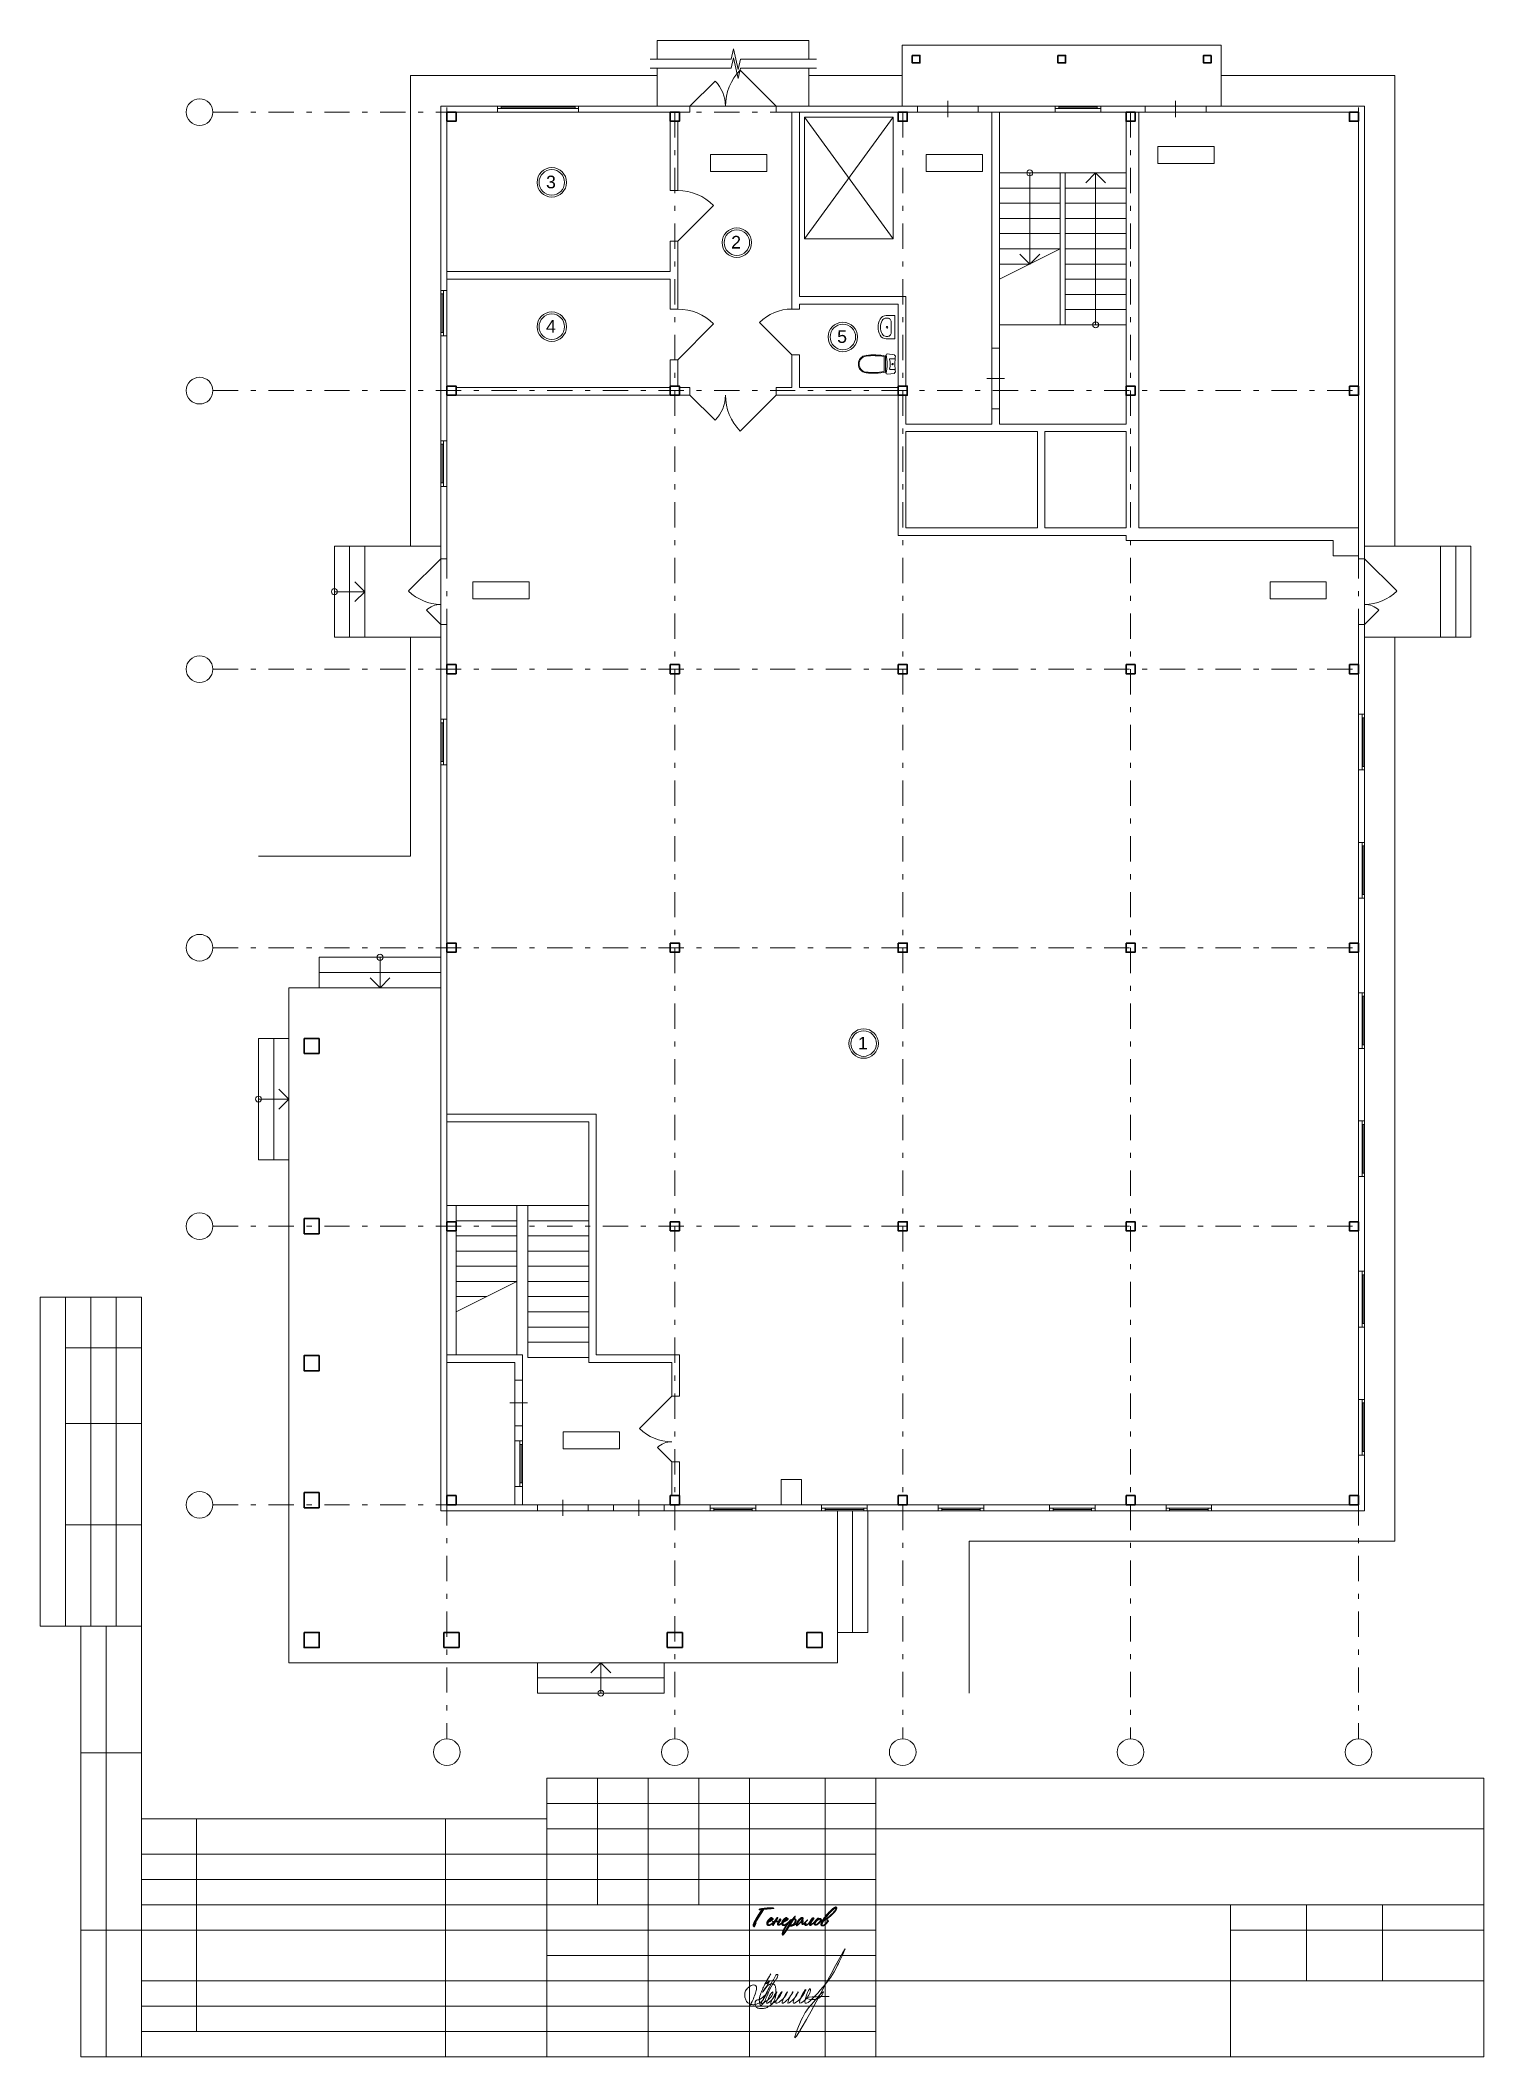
# Model space of a CAD drawing. Header units: metres. Extents: x 0 to 28.5, y 0.5 to 40.3.
import ezdxf
from ezdxf.enums import TextEntityAlignment as Align

# ---------------------------------------------------------------- set-up
doc = ezdxf.new("R2010")
doc.units = ezdxf.units.M
doc.header["$MEASUREMENT"] = 0
doc.linetypes.add('( Dashdot )', pattern=[1.001, 0.5, -0.25, 0.001, -0.25])
doc.styles.add('Style-Arial', font='arial.ttf')

# ---------------------------------------------------------------- blocks, each defined once
blk = doc.blocks.new('*U9')
at = {"color": 7, "linetype": 'Continuous', "lineweight": 13, "flags": 128}
for points in [[(0.025, 0.45), (0.025, 0.38), (-0.025, 0.38), (-0.025, 0.45), (0.025, 0.45)], [(0.025, -0.38), (0.025, -0.45), (-0.025, -0.45), (-0.025, -0.38), (0.025, -0.38)]]:
    blk.add_lwpolyline(points, close=True, dxfattribs=at)
at = {"color": 7, "linetype": 'Continuous', "lineweight": 0, "flags": 128}
blk.add_lwpolyline([(0, -0.38), (0, 0.38), (-0.025, 0.38), (-0.025, -0.38), (0, -0.38)], close=True, dxfattribs=at)
blk = doc.blocks.new('*U36')
at = {"linetype": 'Continuous', "lineweight": 0}
h = blk.add_hatch(color=5, dxfattribs=at)
edge = h.paths.add_edge_path()
edge.add_spline(control_points=[(-0.528, 0.199), (-0.508, 0.201), (-0.488, 0.203), (-0.468, 0.205), (-0.447, 0.207), (-0.426, 0.209), (-0.406, 0.21), (-0.386, 0.212), (-0.367, 0.212)], knot_values=[0, 0, 0, 0.25, 0.25, 0.5, 0.5, 0.75, 0.75, 1, 1, 1], degree=2, periodic=0)
edge.add_line((-0.367, 0.212), (-0.362, 0.212))
edge.add_spline(control_points=[(-0.362, 0.212), (-0.358, 0.212), (-0.358, 0.213), (-0.358, 0.217), (-0.361, 0.219), (-0.364, 0.222), (-0.369, 0.223), (-0.374, 0.225), (-0.38, 0.225), (-0.385, 0.225), (-0.39, 0.225)], knot_values=[0, 0, 0, 0.2, 0.2, 0.4, 0.4, 0.6, 0.6, 0.8, 0.8, 1, 1, 1], degree=2, periodic=0)
edge.add_line((-0.39, 0.225), (-0.4, 0.225))
edge.add_spline(control_points=[(-0.4, 0.225), (-0.433, 0.225), (-0.466, 0.222), (-0.498, 0.219), (-0.53, 0.215)], knot_values=[0, 0, 0, 0.5, 0.5, 1, 1, 1], degree=2, periodic=0)
edge.add_line((-0.53, 0.215), (-0.539, 0.216))
edge.add_line((-0.539, 0.216), (-0.545, 0.213))
edge.add_spline(control_points=[(-0.545, 0.213), (-0.551, 0.212), (-0.558, 0.211), (-0.566, 0.21), (-0.573, 0.208), (-0.581, 0.207), (-0.588, 0.206), (-0.596, 0.204), (-0.602, 0.202), (-0.606, 0.201), (-0.606, 0.197), (-0.606, 0.192), (-0.604, 0.191), (-0.602, 0.189), (-0.598, 0.189), (-0.588, 0.189), (-0.578, 0.191), (-0.568, 0.193), (-0.559, 0.194)], knot_values=[0, 0, 0, 0.111111, 0.111111, 0.222222, 0.222222, 0.333333, 0.333333, 0.444444, 0.444444, 0.555556, 0.555556, 0.666667, 0.666667, 0.777778, 0.777778, 0.888889, 0.888889, 1, 1, 1], degree=2, periodic=0)
edge.add_spline(control_points=[(-0.559, 0.194), (-0.564, 0.187), (-0.575, 0.171), (-0.585, 0.154), (-0.598, 0.134), (-0.611, 0.114), (-0.624, 0.093), (-0.637, 0.071), (-0.648, 0.054), (-0.66, 0.034), (-0.671, 0.014), (-0.682, -0.006), (-0.69, -0.023), (-0.699, -0.041), (-0.703, -0.054), (-0.708, -0.067), (-0.707, -0.072), (-0.707, -0.075), (-0.705, -0.079), (-0.703, -0.083), (-0.7, -0.087), (-0.697, -0.091), (-0.694, -0.093), (-0.691, -0.096), (-0.688, -0.096), (-0.685, -0.095), (-0.68, -0.086), (-0.676, -0.077), (-0.671, -0.066), (-0.666, -0.054), (-0.662, -0.044), (-0.658, -0.034), (-0.657, -0.032)], knot_values=[0, 0, 0, 0.0625, 0.0625, 0.125, 0.125, 0.1875, 0.1875, 0.25, 0.25, 0.3125, 0.3125, 0.375, 0.375, 0.4375, 0.4375, 0.5, 0.5, 0.5625, 0.5625, 0.625, 0.625, 0.6875, 0.6875, 0.75, 0.75, 0.8125, 0.8125, 0.875, 0.875, 0.9375, 0.9375, 1, 1, 1], degree=2, periodic=0)
edge.add_spline(control_points=[(-0.657, -0.032), (-0.657, -0.029), (-0.66, -0.03)], knot_values=[0, 0, 0, 1, 1, 1], degree=2, periodic=0)
edge.add_spline(control_points=[(-0.66, -0.03), (-0.661, -0.031), (-0.664, -0.034), (-0.666, -0.037), (-0.669, -0.041), (-0.672, -0.045), (-0.675, -0.049), (-0.677, -0.052), (-0.678, -0.053)], knot_values=[0, 0, 0, 0.25, 0.25, 0.5, 0.5, 0.75, 0.75, 1, 1, 1], degree=2, periodic=0)
edge.add_line((-0.678, -0.053), (-0.679, -0.053))
edge.add_spline(control_points=[(-0.679, -0.053), (-0.679, -0.052), (-0.675, -0.043), (-0.67, -0.034), (-0.662, -0.019), (-0.653, -0.004), (-0.64, 0.016), (-0.628, 0.036), (-0.612, 0.061)], knot_values=[0, 0, 0, 0.25, 0.25, 0.5, 0.5, 0.75, 0.75, 1, 1, 1], degree=2, periodic=0)
edge.add_spline(control_points=[(-0.612, 0.061), (-0.598, 0.083), (-0.584, 0.105), (-0.57, 0.126), (-0.556, 0.149), (-0.549, 0.161), (-0.54, 0.173), (-0.532, 0.186), (-0.528, 0.199)], knot_values=[0, 0, 0, 0.25, 0.25, 0.5, 0.5, 0.75, 0.75, 1, 1, 1], degree=2, periodic=0)
h = blk.add_hatch(color=5, dxfattribs=at)
edge = h.paths.add_edge_path()
edge.add_line((-0.354, -0.017), (-0.356, -0.017))
edge.add_spline(control_points=[(-0.356, -0.017), (-0.361, -0.018), (-0.365, -0.018)], knot_values=[0, 0, 0, 1, 1, 1], degree=2, periodic=0)
edge.add_spline(control_points=[(-0.365, -0.018), (-0.371, -0.023), (-0.377, -0.029), (-0.385, -0.036), (-0.394, -0.042), (-0.402, -0.048), (-0.411, -0.053), (-0.419, -0.058), (-0.427, -0.061), (-0.434, -0.064), (-0.441, -0.064), (-0.447, -0.064), (-0.451, -0.059), (-0.455, -0.055), (-0.455, -0.047), (-0.455, -0.04), (-0.452, -0.031), (-0.449, -0.023), (-0.445, -0.015)], knot_values=[0, 0, 0, 0.047522, 0.047522, 0.166582, 0.166582, 0.285641, 0.285641, 0.404701, 0.404701, 0.523761, 0.523761, 0.642821, 0.642821, 0.76188, 0.76188, 0.88094, 0.88094, 1, 1, 1], degree=2, periodic=0)
edge.add_spline(control_points=[(-0.445, -0.015), (-0.436, -0.012), (-0.422, -0.007), (-0.409, -0.001), (-0.397, 0.006), (-0.385, 0.013), (-0.376, 0.021), (-0.367, 0.029), (-0.367, 0.036), (-0.367, 0.042), (-0.372, 0.045), (-0.378, 0.048), (-0.381, 0.05), (-0.385, 0.053), (-0.389, 0.056), (-0.392, 0.06), (-0.398, 0.06), (-0.406, 0.06), (-0.419, 0.051), (-0.432, 0.042), (-0.444, 0.028), (-0.457, 0.013), (-0.466, -0.005), (-0.475, -0.023), (-0.475, -0.042), (-0.475, -0.058), (-0.466, -0.067), (-0.457, -0.075), (-0.443, -0.075), (-0.434, -0.075), (-0.425, -0.072), (-0.416, -0.068), (-0.406, -0.063), (-0.397, -0.057), (-0.387, -0.049), (-0.378, -0.042), (-0.368, -0.034), (-0.364, -0.03), (-0.361, -0.027)], knot_values=[0, 0, 0, 0.054871, 0.054871, 0.109741, 0.109741, 0.164612, 0.164612, 0.219482, 0.219482, 0.274353, 0.274353, 0.329223, 0.329223, 0.384094, 0.384094, 0.438964, 0.438964, 0.493835, 0.493835, 0.548705, 0.548705, 0.603576, 0.603576, 0.658446, 0.658446, 0.713317, 0.713317, 0.768187, 0.768187, 0.823058, 0.823058, 0.877928, 0.877928, 0.932799, 0.932799, 0.987669, 0.987669, 1, 1, 1], degree=2, periodic=0)
edge.add_spline(control_points=[(-0.361, -0.027), (-0.357, -0.022), (-0.354, -0.017)], knot_values=[0, 0, 0, 1, 1, 1], degree=2, periodic=0)
edge = h.paths.add_edge_path(flags=16)
edge.add_spline(control_points=[(-0.434, 0.003), (-0.429, 0.011), (-0.423, 0.018), (-0.417, 0.024), (-0.412, 0.029), (-0.406, 0.034), (-0.401, 0.037), (-0.395, 0.04), (-0.392, 0.04), (-0.386, 0.04), (-0.384, 0.038), (-0.382, 0.036), (-0.382, 0.034)], knot_values=[0, 0, 0, 0.166667, 0.166667, 0.333333, 0.333333, 0.5, 0.5, 0.666667, 0.666667, 0.833333, 0.833333, 1, 1, 1], degree=2, periodic=0)
edge.add_spline(control_points=[(-0.382, 0.034), (-0.382, 0.032), (-0.387, 0.027), (-0.393, 0.023), (-0.4, 0.018), (-0.408, 0.013), (-0.417, 0.009), (-0.427, 0.005), (-0.434, 0.003)], knot_values=[0, 0, 0, 0.25, 0.25, 0.5, 0.5, 0.75, 0.75, 1, 1, 1], degree=2, periodic=0)
h = blk.add_hatch(color=5, dxfattribs=at)
edge = h.paths.add_edge_path()
edge.add_spline(control_points=[(-0.221, -0.028), (-0.224, -0.031), (-0.23, -0.035), (-0.237, -0.04), (-0.245, -0.046), (-0.253, -0.051), (-0.26, -0.055), (-0.268, -0.058), (-0.273, -0.058), (-0.276, -0.058), (-0.277, -0.057), (-0.278, -0.055), (-0.278, -0.053)], knot_values=[0, 0, 0, 0.154355, 0.154355, 0.323484, 0.323484, 0.492613, 0.492613, 0.661742, 0.661742, 0.830871, 0.830871, 1, 1, 1], degree=2, periodic=0)
edge.add_spline(control_points=[(-0.278, -0.053), (-0.279, -0.048), (-0.275, -0.04), (-0.27, -0.032), (-0.265, -0.024), (-0.263, -0.021), (-0.259, -0.015), (-0.255, -0.009), (-0.251, -0.004), (-0.247, 0.001), (-0.243, 0.006), (-0.24, 0.01), (-0.239, 0.011)], knot_values=[0, 0, 0, 0.166667, 0.166667, 0.333333, 0.333333, 0.5, 0.5, 0.666667, 0.666667, 0.833333, 0.833333, 1, 1, 1], degree=2, periodic=0)
edge.add_spline(control_points=[(-0.239, 0.011), (-0.237, 0.014), (-0.237, 0.02), (-0.237, 0.027), (-0.237, 0.03), (-0.237, 0.033), (-0.241, 0.035), (-0.245, 0.038), (-0.249, 0.038), (-0.253, 0.038), (-0.256, 0.036), (-0.259, 0.034), (-0.262, 0.031), (-0.264, 0.028), (-0.265, 0.025), (-0.266, 0.022), (-0.266, 0.02)], knot_values=[0, 0, 0, 0.125, 0.125, 0.25, 0.25, 0.375, 0.375, 0.5, 0.5, 0.625, 0.625, 0.75, 0.75, 0.875, 0.875, 1, 1, 1], degree=2, periodic=0)
edge.add_spline(control_points=[(-0.266, 0.02), (-0.266, 0.015), (-0.269, 0.011), (-0.27, 0.01), (-0.274, 0.002), (-0.277, -0.002), (-0.279, -0.006)], knot_values=[0, 0, 0, 0.333333, 0.333333, 0.666667, 0.666667, 1, 1, 1], degree=2, periodic=0)
edge.add_spline(control_points=[(-0.279, -0.006), (-0.283, -0.005), (-0.289, -0.004), (-0.296, -0.003), (-0.303, -0.003), (-0.311, -0.003), (-0.318, -0.003)], knot_values=[0, 0, 0, 0.333333, 0.333333, 0.666667, 0.666667, 1, 1, 1], degree=2, periodic=0)
edge.add_line((-0.318, -0.003), (-0.323, -0.003))
edge.add_line((-0.323, -0.003), (-0.306, 0.024))
edge.add_spline(control_points=[(-0.306, 0.024), (-0.298, 0.037), (-0.293, 0.046), (-0.288, 0.054), (-0.288, 0.055)], knot_values=[0, 0, 0, 0.5, 0.5, 1, 1, 1], degree=2, periodic=0)
edge.add_spline(control_points=[(-0.288, 0.055), (-0.288, 0.057), (-0.291, 0.06), (-0.294, 0.063), (-0.297, 0.063), (-0.299, 0.063), (-0.306, 0.054), (-0.313, 0.045), (-0.322, 0.031), (-0.325, 0.027), (-0.328, 0.022)], knot_values=[0, 0, 0, 0.23155, 0.23155, 0.4631, 0.4631, 0.69465, 0.69465, 0.9262, 0.9262, 1, 1, 1], degree=2, periodic=0)
edge.add_line((-0.328, 0.022), (-0.328, 0.022))
edge.add_spline(control_points=[(-0.328, 0.022), (-0.324, 0.022), (-0.323, 0.019), (-0.322, 0.015), (-0.324, 0.012)], knot_values=[0, 0, 0, 0.5, 0.5, 1, 1, 1], degree=2, periodic=0)
edge.add_spline(control_points=[(-0.324, 0.012), (-0.329, 0.006), (-0.34, -0.006), (-0.348, -0.015), (-0.361, -0.027)], knot_values=[0, 0, 0, 0.563292, 0.563292, 1, 1, 1], degree=2, periodic=0)
edge.add_spline(control_points=[(-0.361, -0.027), (-0.361, -0.028), (-0.362, -0.029), (-0.371, -0.042), (-0.376, -0.052), (-0.382, -0.062), (-0.382, -0.064), (-0.382, -0.065), (-0.379, -0.067), (-0.377, -0.069), (-0.374, -0.071), (-0.372, -0.073), (-0.369, -0.074), (-0.367, -0.075), (-0.366, -0.075)], knot_values=[0, 0, 0, 0.024641, 0.024641, 0.187201, 0.187201, 0.349761, 0.349761, 0.512321, 0.512321, 0.67488, 0.67488, 0.83744, 0.83744, 1, 1, 1], degree=2, periodic=0)
edge.add_spline(control_points=[(-0.366, -0.075), (-0.364, -0.071), (-0.357, -0.06), (-0.35, -0.048), (-0.342, -0.034), (-0.336, -0.024), (-0.329, -0.013)], knot_values=[0, 0, 0, 0.333333, 0.333333, 0.666667, 0.666667, 1, 1, 1], degree=2, periodic=0)
edge.add_spline(control_points=[(-0.329, -0.013), (-0.326, -0.013), (-0.322, -0.013), (-0.314, -0.012), (-0.305, -0.012), (-0.296, -0.012), (-0.288, -0.013), (-0.286, -0.013), (-0.283, -0.014)], knot_values=[0, 0, 0, 0.25, 0.25, 0.5, 0.5, 0.75, 0.75, 1, 1, 1], degree=2, periodic=0)
edge.add_line((-0.283, -0.014), (-0.284, -0.015))
edge.add_spline(control_points=[(-0.284, -0.015), (-0.289, -0.025), (-0.292, -0.036), (-0.296, -0.047), (-0.295, -0.055), (-0.294, -0.064), (-0.289, -0.067), (-0.284, -0.07), (-0.278, -0.07), (-0.269, -0.07), (-0.26, -0.065), (-0.251, -0.06), (-0.245, -0.056), (-0.241, -0.054), (-0.237, -0.05), (-0.233, -0.047), (-0.228, -0.043), (-0.225, -0.04), (-0.223, -0.038)], knot_values=[0, 0, 0, 0.113755, 0.113755, 0.227509, 0.227509, 0.341264, 0.341264, 0.455018, 0.455018, 0.568773, 0.568773, 0.682527, 0.682527, 0.796282, 0.796282, 0.910037, 0.910037, 1, 1, 1], degree=2, periodic=0)
edge.add_spline(control_points=[(-0.223, -0.038), (-0.222, -0.033), (-0.221, -0.028)], knot_values=[0, 0, 0, 1, 1, 1], degree=2, periodic=0)
h = blk.add_hatch(color=5, dxfattribs=at)
edge = h.paths.add_edge_path()
edge.add_spline(control_points=[(-0.328, 0.022), (-0.33, 0.019), (-0.333, 0.015)], knot_values=[0, 0, 0, 1, 1, 1], degree=2, periodic=0)
edge.add_spline(control_points=[(-0.333, 0.015), (-0.338, 0.009), (-0.342, 0.002), (-0.344, -0.001), (-0.347, -0.005)], knot_values=[0, 0, 0, 0.299722, 0.299722, 1, 1, 1], degree=2, periodic=0)
edge.add_spline(control_points=[(-0.347, -0.005), (-0.35, -0.005), (-0.353, -0.006)], knot_values=[0, 0, 0, 1, 1, 1], degree=2, periodic=0)
edge.add_spline(control_points=[(-0.353, -0.006), (-0.359, -0.012), (-0.365, -0.018)], knot_values=[0, 0, 0, 1, 1, 1], degree=2, periodic=0)
edge.add_spline(control_points=[(-0.365, -0.018), (-0.361, -0.018), (-0.356, -0.017)], knot_values=[0, 0, 0, 1, 1, 1], degree=2, periodic=0)
edge.add_line((-0.356, -0.017), (-0.354, -0.017))
edge.add_spline(control_points=[(-0.354, -0.017), (-0.357, -0.022), (-0.361, -0.027)], knot_values=[0, 0, 0, 1, 1, 1], degree=2, periodic=0)
edge.add_spline(control_points=[(-0.361, -0.027), (-0.348, -0.015), (-0.34, -0.006)], knot_values=[0, 0, 0, 1, 1, 1], degree=2, periodic=0)
edge.add_line((-0.34, -0.006), (-0.34, -0.006))
edge.add_spline(control_points=[(-0.34, -0.006), (-0.329, 0.006), (-0.324, 0.012)], knot_values=[0, 0, 0, 1, 1, 1], degree=2, periodic=0)
edge.add_spline(control_points=[(-0.324, 0.012), (-0.322, 0.015), (-0.323, 0.019), (-0.324, 0.022), (-0.328, 0.022)], knot_values=[0, 0, 0, 0.5, 0.5, 1, 1, 1], degree=2, periodic=0)
h = blk.add_hatch(color=5, dxfattribs=at)
edge = h.paths.add_edge_path()
edge.add_spline(control_points=[(-0.333, 0.015), (-0.339, 0.008), (-0.348, -0.001), (-0.35, -0.003), (-0.353, -0.006)], knot_values=[0, 0, 0, 0.787625, 0.787625, 1, 1, 1], degree=2, periodic=0)
edge.add_spline(control_points=[(-0.353, -0.006), (-0.35, -0.005), (-0.347, -0.005)], knot_values=[0, 0, 0, 1, 1, 1], degree=2, periodic=0)
edge.add_spline(control_points=[(-0.347, -0.005), (-0.344, -0.001), (-0.342, 0.002)], knot_values=[0, 0, 0, 1, 1, 1], degree=2, periodic=0)
edge.add_line((-0.342, 0.002), (-0.342, 0.002))
edge.add_spline(control_points=[(-0.342, 0.002), (-0.338, 0.009), (-0.333, 0.015)], knot_values=[0, 0, 0, 1, 1, 1], degree=2, periodic=0)
h = blk.add_hatch(color=5, dxfattribs=at)
edge = h.paths.add_edge_path()
edge.add_spline(control_points=[(-0.071, 0.013), (-0.07, 0.016), (-0.07, 0.019), (-0.071, 0.022), (-0.075, 0.022)], knot_values=[0, 0, 0, 0.480917, 0.480917, 1, 1, 1], degree=2, periodic=0)
edge.add_spline(control_points=[(-0.075, 0.022), (-0.082, 0.013), (-0.095, -0.001), (-0.108, -0.015), (-0.124, -0.029), (-0.132, -0.036), (-0.141, -0.042), (-0.149, -0.048), (-0.158, -0.053), (-0.166, -0.058), (-0.174, -0.061), (-0.182, -0.064), (-0.188, -0.064), (-0.194, -0.064), (-0.198, -0.059), (-0.202, -0.055), (-0.202, -0.047), (-0.202, -0.04), (-0.199, -0.031), (-0.196, -0.023), (-0.192, -0.015)], knot_values=[0, 0, 0, 0.1, 0.1, 0.2, 0.2, 0.3, 0.3, 0.4, 0.4, 0.5, 0.5, 0.6, 0.6, 0.7, 0.7, 0.8, 0.8, 0.9, 0.9, 1, 1, 1], degree=2, periodic=0)
edge.add_spline(control_points=[(-0.192, -0.015), (-0.183, -0.012), (-0.169, -0.007), (-0.156, -0.001), (-0.144, 0.006), (-0.132, 0.013), (-0.123, 0.021), (-0.114, 0.029), (-0.114, 0.036), (-0.114, 0.042), (-0.12, 0.045), (-0.125, 0.048), (-0.128, 0.05), (-0.132, 0.053), (-0.136, 0.056), (-0.139, 0.06), (-0.145, 0.06), (-0.153, 0.06), (-0.166, 0.051), (-0.179, 0.042), (-0.192, 0.028), (-0.204, 0.013), (-0.213, -0.005), (-0.219, -0.016), (-0.221, -0.027)], knot_values=[0, 0, 0, 0.086156, 0.086156, 0.172312, 0.172312, 0.258468, 0.258468, 0.344624, 0.344624, 0.430779, 0.430779, 0.516935, 0.516935, 0.603091, 0.603091, 0.689247, 0.689247, 0.775403, 0.775403, 0.861559, 0.861559, 0.947715, 0.947715, 1, 1, 1], degree=2, periodic=0)
edge.add_line((-0.221, -0.027), (-0.221, -0.027))
edge.add_spline(control_points=[(-0.221, -0.027), (-0.218, -0.027), (-0.217, -0.032)], knot_values=[0, 0, 0, 1, 1, 1], degree=2, periodic=0)
edge.add_line((-0.217, -0.032), (-0.221, -0.036))
edge.add_spline(control_points=[(-0.221, -0.036), (-0.222, -0.037), (-0.223, -0.038)], knot_values=[0, 0, 0, 1, 1, 1], degree=2, periodic=0)
edge.add_spline(control_points=[(-0.223, -0.038), (-0.223, -0.04), (-0.223, -0.042), (-0.223, -0.058), (-0.213, -0.067), (-0.204, -0.075), (-0.19, -0.075), (-0.182, -0.075), (-0.172, -0.072), (-0.163, -0.068), (-0.153, -0.063), (-0.144, -0.057), (-0.134, -0.049), (-0.129, -0.045), (-0.123, -0.04)], knot_values=[0, 0, 0, 0.018213, 0.018213, 0.193372, 0.193372, 0.368531, 0.368531, 0.54369, 0.54369, 0.718849, 0.718849, 0.894009, 0.894009, 1, 1, 1], degree=2, periodic=0)
edge.add_spline(control_points=[(-0.123, -0.04), (-0.12, -0.036), (-0.117, -0.032), (-0.097, -0.009), (-0.077, 0.008), (-0.074, 0.01), (-0.071, 0.013)], knot_values=[0, 0, 0, 0.126896, 0.126896, 0.89826, 0.89826, 1, 1, 1], degree=2, periodic=0)
edge = h.paths.add_edge_path(flags=16)
edge.add_spline(control_points=[(-0.181, 0.003), (-0.176, 0.011), (-0.17, 0.018), (-0.165, 0.024), (-0.159, 0.029), (-0.153, 0.034), (-0.148, 0.037), (-0.143, 0.04), (-0.139, 0.04), (-0.133, 0.04), (-0.131, 0.038), (-0.129, 0.036), (-0.129, 0.034)], knot_values=[0, 0, 0, 0.166667, 0.166667, 0.333333, 0.333333, 0.5, 0.5, 0.666667, 0.666667, 0.833333, 0.833333, 1, 1, 1], degree=2, periodic=0)
edge.add_spline(control_points=[(-0.129, 0.034), (-0.129, 0.032), (-0.134, 0.027), (-0.14, 0.023), (-0.148, 0.018), (-0.155, 0.013), (-0.165, 0.009), (-0.174, 0.005), (-0.181, 0.003)], knot_values=[0, 0, 0, 0.25, 0.25, 0.5, 0.5, 0.75, 0.75, 1, 1, 1], degree=2, periodic=0)
h = blk.add_hatch(color=5, dxfattribs=at)
edge = h.paths.add_edge_path()
edge.add_line((-0.187, -0.2), (-0.169, -0.2))
edge.add_spline(control_points=[(-0.169, -0.2), (-0.165, -0.194), (-0.159, -0.186), (-0.143, -0.163), (-0.125, -0.136), (-0.107, -0.108), (-0.091, -0.084)], knot_values=[0, 0, 0, 0.141373, 0.141373, 0.570687, 0.570687, 1, 1, 1], degree=2, periodic=0)
edge.add_spline(control_points=[(-0.091, -0.084), (-0.086, -0.085), (-0.08, -0.085)], knot_values=[0, 0, 0, 1, 1, 1], degree=2, periodic=0)
edge.add_line((-0.08, -0.085), (-0.069, -0.085))
edge.add_spline(control_points=[(-0.069, -0.085), (-0.057, -0.085), (-0.043, -0.08), (-0.028, -0.075), (-0.016, -0.069), (-0.004, -0.063), (0.005, -0.057), (0.014, -0.051), (0.016, -0.05)], knot_values=[0, 0, 0, 0.25, 0.25, 0.5, 0.5, 0.75, 0.75, 1, 1, 1], degree=2, periodic=0)
edge.add_spline(control_points=[(0.016, -0.05), (0.019, -0.047), (0.019, -0.045), (0.019, -0.042), (0.017, -0.042), (0.016, -0.042), (0.014, -0.044)], knot_values=[0, 0, 0, 0.333333, 0.333333, 0.666667, 0.666667, 1, 1, 1], degree=2, periodic=0)
edge.add_spline(control_points=[(0.014, -0.044), (0.012, -0.045), (0.009, -0.046), (0.005, -0.048), (0.001, -0.049), (-0.003, -0.051), (-0.007, -0.052), (-0.01, -0.054), (-0.012, -0.055)], knot_values=[0, 0, 0, 0.25, 0.25, 0.5, 0.5, 0.75, 0.75, 1, 1, 1], degree=2, periodic=0)
edge.add_line((-0.012, -0.055), (-0.013, -0.052))
edge.add_spline(control_points=[(-0.013, -0.052), (-0.011, -0.051), (-0.005, -0.045), (0.001, -0.038), (0.006, -0.029), (0.012, -0.02), (0.017, -0.01), (0.021, 0), (0.021, 0.008)], knot_values=[0, 0, 0, 0.25, 0.25, 0.5, 0.5, 0.75, 0.75, 1, 1, 1], degree=2, periodic=0)
edge.add_spline(control_points=[(0.021, 0.008), (0.021, 0.04), (-0.012, 0.04), (-0.013, 0.04), (-0.013, 0.039), (-0.014, 0.039), (-0.014, 0.039)], knot_values=[0, 0, 0, 0.333333, 0.333333, 0.666667, 0.666667, 1, 1, 1], degree=2, periodic=0)
edge.add_spline(control_points=[(-0.014, 0.039), (-0.004, 0.057), (0.002, 0.068), (0.008, 0.079), (0.008, 0.082), (0.008, 0.084), (0.005, 0.084), (0.001, 0.084), (-0.002, 0.081), (-0.006, 0.077), (-0.009, 0.073), (-0.011, 0.071), (-0.019, 0.06), (-0.026, 0.049), (-0.037, 0.034)], knot_values=[0, 0, 0, 0.142857, 0.142857, 0.285714, 0.285714, 0.428571, 0.428571, 0.571429, 0.571429, 0.714286, 0.714286, 0.857143, 0.857143, 1, 1, 1], degree=2, periodic=0)
edge.add_spline(control_points=[(-0.037, 0.034), (-0.054, 0.027), (-0.071, 0.013)], knot_values=[0, 0, 0, 1, 1, 1], degree=2, periodic=0)
edge.add_line((-0.071, 0.013), (-0.071, 0.012))
edge.add_spline(control_points=[(-0.071, 0.012), (-0.076, 0.006), (-0.087, -0.006), (-0.098, -0.018), (-0.116, -0.034), (-0.119, -0.037), (-0.123, -0.04)], knot_values=[0, 0, 0, 0.417557, 0.417557, 0.835113, 0.835113, 1, 1, 1], degree=2, periodic=0)
edge.add_spline(control_points=[(-0.123, -0.04), (-0.139, -0.059), (-0.154, -0.081), (-0.171, -0.108), (-0.184, -0.133), (-0.198, -0.158), (-0.205, -0.18), (-0.209, -0.191), (-0.211, -0.2)], knot_values=[0, 0, 0, 0.251666, 0.251666, 0.552886, 0.552886, 0.854105, 0.854105, 1, 1, 1], degree=2, periodic=0)
edge.add_line((-0.211, -0.2), (-0.202, -0.2))
edge.add_spline(control_points=[(-0.202, -0.2), (-0.2, -0.193), (-0.196, -0.182), (-0.19, -0.164), (-0.178, -0.142), (-0.166, -0.119), (-0.15, -0.095), (-0.135, -0.07), (-0.117, -0.048), (-0.1, -0.026), (-0.081, -0.007), (-0.063, 0.011), (-0.046, 0.021)], knot_values=[0, 0, 0, 0.100007, 0.100007, 0.280006, 0.280006, 0.460004, 0.460004, 0.640003, 0.640003, 0.820001, 0.820001, 1, 1, 1], degree=2, periodic=0)
edge.add_spline(control_points=[(-0.046, 0.021), (-0.059, 0.001), (-0.075, -0.023), (-0.09, -0.047), (-0.105, -0.07), (-0.115, -0.086), (-0.126, -0.104), (-0.137, -0.121), (-0.147, -0.138), (-0.158, -0.154), (-0.167, -0.169), (-0.177, -0.184), (-0.184, -0.195), (-0.186, -0.198), (-0.187, -0.2)], knot_values=[0, 0, 0, 0.160543, 0.160543, 0.321085, 0.321085, 0.481628, 0.481628, 0.642171, 0.642171, 0.802713, 0.802713, 0.963256, 0.963256, 1, 1, 1], degree=2, periodic=0)
edge = h.paths.add_edge_path(flags=16)
edge.add_spline(control_points=[(-0.083, -0.072), (-0.082, -0.07), (-0.081, -0.068), (-0.08, -0.067), (-0.079, -0.065), (-0.063, -0.04), (-0.047, -0.015), (-0.032, 0.01), (-0.019, 0.031)], knot_values=[0, 0, 0, 0.25, 0.25, 0.5, 0.5, 0.75, 0.75, 1, 1, 1], degree=2, periodic=0)
edge.add_spline(control_points=[(-0.019, 0.031), (-0.018, 0.031), (-0.014, 0.031), (-0.006, 0.031), (0, 0.026), (0.006, 0.021), (0.006, 0.011)], knot_values=[0, 0, 0, 0.333333, 0.333333, 0.666667, 0.666667, 1, 1, 1], degree=2, periodic=0)
edge.add_spline(control_points=[(0.006, 0.011), (0.006, -0.002), (0, -0.014), (-0.005, -0.026), (-0.013, -0.036), (-0.02, -0.045), (-0.027, -0.052), (-0.035, -0.058), (-0.039, -0.06), (-0.041, -0.062), (-0.047, -0.064), (-0.053, -0.065), (-0.059, -0.067), (-0.065, -0.069), (-0.072, -0.07), (-0.078, -0.071), (-0.083, -0.072)], knot_values=[0, 0, 0, 0.125, 0.125, 0.25, 0.25, 0.375, 0.375, 0.5, 0.5, 0.625, 0.625, 0.75, 0.75, 0.875, 0.875, 1, 1, 1], degree=2, periodic=0)
h = blk.add_hatch(color=5, dxfattribs=at)
edge = h.paths.add_edge_path()
edge.add_spline(control_points=[(0.21, 0.02), (0.209, 0.018), (0.205, 0.014), (0.202, 0.01), (0.196, 0.005), (0.191, -0.001), (0.185, -0.007), (0.179, -0.013), (0.173, -0.019), (0.162, -0.029), (0.152, -0.037), (0.142, -0.045), (0.138, -0.045), (0.135, -0.045), (0.134, -0.043), (0.133, -0.04), (0.133, -0.037), (0.133, -0.033), (0.134, -0.028), (0.136, -0.023), (0.138, -0.018), (0.14, -0.012), (0.141, -0.007), (0.143, -0.002), (0.143, 0.001), (0.143, 0.007), (0.14, 0.009), (0.137, 0.012), (0.132, 0.012), (0.13, 0.012), (0.126, 0.01)], knot_values=[0, 0, 0, 0.066667, 0.066667, 0.133333, 0.133333, 0.2, 0.2, 0.266667, 0.266667, 0.333333, 0.333333, 0.4, 0.4, 0.466667, 0.466667, 0.533333, 0.533333, 0.6, 0.6, 0.666667, 0.666667, 0.733333, 0.733333, 0.8, 0.8, 0.866667, 0.866667, 0.933333, 0.933333, 1, 1, 1], degree=2, periodic=0)
edge.add_spline(control_points=[(0.126, 0.01), (0.129, 0.014), (0.132, 0.019), (0.134, 0.024), (0.136, 0.029), (0.139, 0.034), (0.14, 0.038), (0.141, 0.042), (0.141, 0.045), (0.141, 0.054), (0.136, 0.058), (0.131, 0.063), (0.123, 0.063), (0.113, 0.063), (0.102, 0.056), (0.091, 0.05), (0.08, 0.039), (0.069, 0.028), (0.059, 0.015), (0.049, 0.002), (0.041, -0.012), (0.033, -0.026), (0.028, -0.039), (0.024, -0.052), (0.024, -0.062), (0.024, -0.068), (0.026, -0.073), (0.029, -0.078), (0.033, -0.078), (0.036, -0.078), (0.042, -0.074), (0.048, -0.069), (0.055, -0.064), (0.062, -0.058), (0.069, -0.051), (0.077, -0.045), (0.082, -0.04), (0.087, -0.035), (0.093, -0.03), (0.099, -0.024), (0.105, -0.02), (0.11, -0.015), (0.114, -0.012), (0.118, -0.009), (0.118, -0.009), (0.119, -0.009), (0.119, -0.01), (0.12, -0.011), (0.12, -0.012)], knot_values=[0, 0, 0, 0.041667, 0.041667, 0.083333, 0.083333, 0.125, 0.125, 0.166667, 0.166667, 0.208333, 0.208333, 0.25, 0.25, 0.291667, 0.291667, 0.333333, 0.333333, 0.375, 0.375, 0.416667, 0.416667, 0.458333, 0.458333, 0.5, 0.5, 0.541667, 0.541667, 0.583333, 0.583333, 0.625, 0.625, 0.666667, 0.666667, 0.708333, 0.708333, 0.75, 0.75, 0.791667, 0.791667, 0.833333, 0.833333, 0.875, 0.875, 0.916667, 0.916667, 0.958333, 0.958333, 1, 1, 1], degree=2, periodic=0)
edge.add_spline(control_points=[(0.12, -0.012), (0.119, -0.013), (0.117, -0.021), (0.116, -0.028), (0.116, -0.034), (0.116, -0.044), (0.119, -0.051), (0.122, -0.058), (0.13, -0.058), (0.134, -0.058), (0.141, -0.055), (0.147, -0.052), (0.153, -0.047), (0.159, -0.042), (0.165, -0.037), (0.171, -0.032), (0.175, -0.028), (0.179, -0.024), (0.185, -0.018), (0.191, -0.012), (0.197, -0.006), (0.203, 0), (0.207, 0.005), (0.211, 0.01), (0.212, 0.011)], knot_values=[0, 0, 0, 0.083333, 0.083333, 0.166667, 0.166667, 0.25, 0.25, 0.333333, 0.333333, 0.416667, 0.416667, 0.5, 0.5, 0.583333, 0.583333, 0.666667, 0.666667, 0.75, 0.75, 0.833333, 0.833333, 0.916667, 0.916667, 1, 1, 1], degree=2, periodic=0)
edge.add_spline(control_points=[(0.212, 0.011), (0.214, 0.016), (0.213, 0.018), (0.211, 0.02), (0.21, 0.02)], knot_values=[0, 0, 0, 0.5, 0.5, 1, 1, 1], degree=2, periodic=0)
edge = h.paths.add_edge_path(flags=16)
edge.add_spline(control_points=[(0.114, 0.011), (0.112, 0.009), (0.11, 0.008), (0.109, 0.006), (0.109, 0.005), (0.109, 0.005), (0.111, 0.003), (0.113, 0.002), (0.116, 0.001)], knot_values=[0, 0, 0, 0.25, 0.25, 0.5, 0.5, 0.75, 0.75, 1, 1, 1], degree=2, periodic=0)
edge.add_spline(control_points=[(0.116, 0.001), (0.11, -0.004), (0.103, -0.01), (0.096, -0.017), (0.089, -0.023), (0.082, -0.029), (0.074, -0.036), (0.065, -0.044), (0.058, -0.05), (0.05, -0.056), (0.044, -0.06), (0.038, -0.064), (0.037, -0.064), (0.036, -0.064), (0.036, -0.06), (0.036, -0.054), (0.042, -0.042), (0.049, -0.03), (0.06, -0.015), (0.069, -0.003), (0.079, 0.008), (0.09, 0.02), (0.1, 0.029), (0.11, 0.038), (0.118, 0.043), (0.126, 0.049), (0.13, 0.049), (0.133, 0.049), (0.133, 0.045)], knot_values=[0, 0, 0, 0.071429, 0.071429, 0.142857, 0.142857, 0.214286, 0.214286, 0.285714, 0.285714, 0.357143, 0.357143, 0.428571, 0.428571, 0.5, 0.5, 0.571429, 0.571429, 0.642857, 0.642857, 0.714286, 0.714286, 0.785714, 0.785714, 0.857143, 0.857143, 0.928571, 0.928571, 1, 1, 1], degree=2, periodic=0)
edge.add_spline(control_points=[(0.133, 0.045), (0.133, 0.044), (0.13, 0.038), (0.128, 0.033), (0.124, 0.027), (0.121, 0.022), (0.118, 0.017), (0.114, 0.012), (0.114, 0.011)], knot_values=[0, 0, 0, 0.25, 0.25, 0.5, 0.5, 0.75, 0.75, 1, 1, 1], degree=2, periodic=0)
h = blk.add_hatch(color=5, dxfattribs=at)
edge = h.paths.add_edge_path()
edge.add_line((0.19, -0.045), (0.19, -0.043))
edge.add_spline(control_points=[(0.19, -0.043), (0.188, -0.039), (0.185, -0.038), (0.183, -0.037), (0.18, -0.037), (0.172, -0.038), (0.168, -0.044), (0.164, -0.05), (0.165, -0.057), (0.165, -0.063), (0.17, -0.069), (0.175, -0.074), (0.185, -0.074), (0.197, -0.074), (0.208, -0.067), (0.218, -0.061), (0.227, -0.052), (0.236, -0.043), (0.244, -0.033), (0.251, -0.022), (0.258, -0.012), (0.265, -0.002), (0.27, 0.006), (0.275, 0.014), (0.279, 0.018)], knot_values=[0, 0, 0, 0.083333, 0.083333, 0.166667, 0.166667, 0.25, 0.25, 0.333333, 0.333333, 0.416667, 0.416667, 0.5, 0.5, 0.583333, 0.583333, 0.666667, 0.666667, 0.75, 0.75, 0.833333, 0.833333, 0.916667, 0.916667, 1, 1, 1], degree=2, periodic=0)
edge.add_spline(control_points=[(0.279, 0.018), (0.278, 0.016), (0.273, 0.008), (0.268, -0.001), (0.262, -0.013), (0.257, -0.024), (0.253, -0.037), (0.249, -0.05), (0.25, -0.061)], knot_values=[0, 0, 0, 0.25, 0.25, 0.5, 0.5, 0.75, 0.75, 1, 1, 1], degree=2, periodic=0)
edge.add_spline(control_points=[(0.25, -0.061), (0.249, -0.071), (0.253, -0.073), (0.257, -0.076), (0.264, -0.074), (0.272, -0.072), (0.281, -0.065), (0.29, -0.059), (0.298, -0.051), (0.306, -0.043), (0.314, -0.035), (0.321, -0.027), (0.327, -0.021)], knot_values=[0, 0, 0, 0.166667, 0.166667, 0.333333, 0.333333, 0.5, 0.5, 0.666667, 0.666667, 0.833333, 0.833333, 1, 1, 1], degree=2, periodic=0)
edge.add_spline(control_points=[(0.327, -0.021), (0.328, -0.017), (0.326, -0.017), (0.325, -0.016), (0.323, -0.016)], knot_values=[0, 0, 0, 0.5, 0.5, 1, 1, 1], degree=2, periodic=0)
edge.add_spline(control_points=[(0.323, -0.016), (0.321, -0.019), (0.314, -0.026), (0.307, -0.033), (0.299, -0.04), (0.291, -0.047), (0.283, -0.053), (0.276, -0.059), (0.271, -0.06)], knot_values=[0, 0, 0, 0.25, 0.25, 0.5, 0.5, 0.75, 0.75, 1, 1, 1], degree=2, periodic=0)
edge.add_spline(control_points=[(0.271, -0.06), (0.266, -0.059), (0.267, -0.055)], knot_values=[0, 0, 0, 1, 1, 1], degree=2, periodic=0)
edge.add_spline(control_points=[(0.267, -0.055), (0.268, -0.041), (0.276, -0.026), (0.284, -0.012), (0.294, 0.001), (0.304, 0.014), (0.312, 0.025), (0.321, 0.036), (0.323, 0.044), (0.325, 0.05), (0.323, 0.052), (0.321, 0.053), (0.317, 0.054), (0.312, 0.054), (0.307, 0.054), (0.303, 0.055), (0.299, 0.053), (0.294, 0.051), (0.289, 0.046), (0.284, 0.041), (0.277, 0.031)], knot_values=[0, 0, 0, 0.1, 0.1, 0.2, 0.2, 0.3, 0.3, 0.4, 0.4, 0.5, 0.5, 0.6, 0.6, 0.7, 0.7, 0.8, 0.8, 0.9, 0.9, 1, 1, 1], degree=2, periodic=0)
edge.add_spline(control_points=[(0.277, 0.031), (0.268, 0.016), (0.258, -0.001), (0.247, -0.017), (0.237, -0.031), (0.227, -0.045), (0.218, -0.053), (0.208, -0.062), (0.198, -0.062), (0.193, -0.062), (0.19, -0.059), (0.188, -0.056), (0.19, -0.045)], knot_values=[0, 0, 0, 0.166667, 0.166667, 0.333333, 0.333333, 0.5, 0.5, 0.666667, 0.666667, 0.833333, 0.833333, 1, 1, 1], degree=2, periodic=0)
h = blk.add_hatch(color=5, dxfattribs=at)
edge = h.paths.add_edge_path()
edge.add_line((0.448, 0.019), (0.448, 0.021))
edge.add_spline(control_points=[(0.448, 0.021), (0.448, 0.034), (0.442, 0.04), (0.436, 0.046), (0.429, 0.046), (0.424, 0.046), (0.417, 0.044), (0.411, 0.042), (0.408, 0.042), (0.407, 0.042), (0.406, 0.044), (0.405, 0.045), (0.404, 0.047), (0.403, 0.049), (0.401, 0.05), (0.4, 0.052), (0.398, 0.052), (0.393, 0.052), (0.385, 0.047), (0.377, 0.042), (0.369, 0.034), (0.361, 0.026), (0.353, 0.016), (0.344, 0.006), (0.338, -0.004), (0.331, -0.014), (0.327, -0.024), (0.323, -0.034), (0.323, -0.042), (0.323, -0.055), (0.332, -0.062), (0.34, -0.068), (0.353, -0.068), (0.365, -0.068), (0.378, -0.061), (0.391, -0.053), (0.404, -0.043), (0.416, -0.032), (0.426, -0.019), (0.436, -0.007), (0.442, 0.003)], knot_values=[0, 0, 0, 0.05, 0.05, 0.1, 0.1, 0.15, 0.15, 0.2, 0.2, 0.25, 0.25, 0.3, 0.3, 0.35, 0.35, 0.4, 0.4, 0.45, 0.45, 0.5, 0.5, 0.55, 0.55, 0.6, 0.6, 0.65, 0.65, 0.7, 0.7, 0.75, 0.75, 0.8, 0.8, 0.85, 0.85, 0.9, 0.9, 0.95, 0.95, 1, 1, 1], degree=2, periodic=0)
edge.add_spline(control_points=[(0.442, 0.003), (0.444, 0.004), (0.447, 0.004), (0.449, 0.005), (0.45, 0.005), (0.455, 0.005), (0.452, 0.009)], knot_values=[0, 0, 0, 0.333333, 0.333333, 0.666667, 0.666667, 1, 1, 1], degree=2, periodic=0)
edge.add_spline(control_points=[(0.452, 0.009), (0.451, 0.009), (0.45, 0.012), (0.449, 0.015), (0.448, 0.019)], knot_values=[0, 0, 0, 0.5, 0.5, 1, 1, 1], degree=2, periodic=0)
edge = h.paths.add_edge_path(flags=16)
edge.add_spline(control_points=[(0.43, 0.009), (0.43, 0.005), (0.426, -0.001), (0.422, -0.007), (0.415, -0.014), (0.408, -0.022), (0.399, -0.03), (0.391, -0.038), (0.382, -0.044), (0.374, -0.051), (0.366, -0.055), (0.358, -0.059), (0.353, -0.059), (0.341, -0.059), (0.341, -0.048), (0.341, -0.042), (0.346, -0.033), (0.35, -0.024), (0.357, -0.015), (0.364, -0.006), (0.373, 0.003), (0.382, 0.012), (0.392, 0.019), (0.402, 0.026), (0.412, 0.031), (0.422, 0.035), (0.43, 0.035), (0.434, 0.035), (0.434, 0.033)], knot_values=[0, 0, 0, 0.071429, 0.071429, 0.142857, 0.142857, 0.214286, 0.214286, 0.285714, 0.285714, 0.357143, 0.357143, 0.428571, 0.428571, 0.5, 0.5, 0.571429, 0.571429, 0.642857, 0.642857, 0.714286, 0.714286, 0.785714, 0.785714, 0.857143, 0.857143, 0.928571, 0.928571, 1, 1, 1], degree=2, periodic=0)
edge.add_spline(control_points=[(0.434, 0.033), (0.434, 0.033), (0.43, 0.029), (0.426, 0.025), (0.426, 0.018), (0.426, 0.013), (0.428, 0.011), (0.429, 0.009), (0.43, 0.009)], knot_values=[0, 0, 0, 0.25, 0.25, 0.5, 0.5, 0.75, 0.75, 1, 1, 1], degree=2, periodic=0)
h = blk.add_hatch(color=5, dxfattribs=at)
edge = h.paths.add_edge_path()
edge.add_spline(control_points=[(0.558, -0.011), (0.561, -0.01), (0.563, -0.01), (0.565, -0.009), (0.567, -0.009)], knot_values=[0, 0, 0, 0.5, 0.5, 1, 1, 1], degree=2, periodic=0)
edge.add_spline(control_points=[(0.567, -0.009), (0.571, -0.008), (0.569, -0.005), (0.568, -0.004), (0.567, -0.002), (0.566, 0.001), (0.565, 0.004)], knot_values=[0, 0, 0, 0.333333, 0.333333, 0.666667, 0.666667, 1, 1, 1], degree=2, periodic=0)
edge.add_spline(control_points=[(0.565, 0.004), (0.565, 0.005), (0.565, 0.006), (0.565, 0.006), (0.565, 0.007), (0.565, 0.013), (0.563, 0.016), (0.56, 0.019), (0.553, 0.019), (0.547, 0.019), (0.545, 0.015), (0.543, 0.011), (0.543, 0.004), (0.543, -0.001), (0.544, -0.003), (0.545, -0.005), (0.546, -0.006)], knot_values=[0, 0, 0, 0.125, 0.125, 0.25, 0.25, 0.375, 0.375, 0.5, 0.5, 0.625, 0.625, 0.75, 0.75, 0.875, 0.875, 1, 1, 1], degree=2, periodic=0)
edge.add_spline(control_points=[(0.546, -0.006), (0.546, -0.009), (0.542, -0.015), (0.538, -0.021), (0.531, -0.029), (0.525, -0.036), (0.516, -0.044), (0.508, -0.052), (0.499, -0.059), (0.491, -0.065), (0.483, -0.069), (0.475, -0.073), (0.469, -0.073), (0.464, -0.073), (0.462, -0.07), (0.459, -0.067), (0.459, -0.062), (0.459, -0.057), (0.462, -0.047), (0.465, -0.038), (0.47, -0.028), (0.474, -0.018), (0.479, -0.009), (0.483, -0.001), (0.486, 0.003)], knot_values=[0, 0, 0, 0.083333, 0.083333, 0.166667, 0.166667, 0.25, 0.25, 0.333333, 0.333333, 0.416667, 0.416667, 0.5, 0.5, 0.583333, 0.583333, 0.666667, 0.666667, 0.75, 0.75, 0.833333, 0.833333, 0.916667, 0.916667, 1, 1, 1], degree=2, periodic=0)
edge.add_spline(control_points=[(0.486, 0.003), (0.497, 0.007), (0.513, 0.017), (0.53, 0.027), (0.548, 0.04), (0.566, 0.053), (0.585, 0.069), (0.605, 0.085), (0.623, 0.101), (0.641, 0.117), (0.656, 0.134), (0.672, 0.151), (0.683, 0.166), (0.695, 0.182), (0.701, 0.196), (0.708, 0.211), (0.708, 0.222)], knot_values=[0, 0, 0, 0.125, 0.125, 0.25, 0.25, 0.375, 0.375, 0.5, 0.5, 0.625, 0.625, 0.75, 0.75, 0.875, 0.875, 1, 1, 1], degree=2, periodic=0)
edge.add_spline(control_points=[(0.708, 0.222), (0.708, 0.23), (0.705, 0.235), (0.702, 0.239), (0.695, 0.239), (0.684, 0.239), (0.667, 0.229), (0.65, 0.219), (0.631, 0.202), (0.611, 0.186), (0.589, 0.163), (0.567, 0.141), (0.545, 0.117), (0.524, 0.092), (0.505, 0.067), (0.486, 0.041), (0.471, 0.018), (0.456, -0.005), (0.448, -0.024), (0.439, -0.043), (0.439, -0.055), (0.439, -0.068), (0.448, -0.075), (0.456, -0.082), (0.469, -0.082), (0.481, -0.082), (0.495, -0.075), (0.508, -0.068), (0.52, -0.057), (0.532, -0.046), (0.542, -0.034), (0.552, -0.021), (0.558, -0.011)], knot_values=[0, 0, 0, 0.0625, 0.0625, 0.125, 0.125, 0.1875, 0.1875, 0.25, 0.25, 0.3125, 0.3125, 0.375, 0.375, 0.4375, 0.4375, 0.5, 0.5, 0.5625, 0.5625, 0.625, 0.625, 0.6875, 0.6875, 0.75, 0.75, 0.8125, 0.8125, 0.875, 0.875, 0.9375, 0.9375, 1, 1, 1], degree=2, periodic=0)
edge = h.paths.add_edge_path(flags=16)
edge.add_spline(control_points=[(0.496, 0.018), (0.512, 0.041), (0.531, 0.065), (0.55, 0.088), (0.566, 0.108), (0.572, 0.115), (0.583, 0.127), (0.593, 0.138), (0.605, 0.15), (0.617, 0.162), (0.63, 0.174), (0.643, 0.187), (0.654, 0.196), (0.666, 0.206), (0.675, 0.212), (0.684, 0.218), (0.689, 0.218), (0.693, 0.218), (0.694, 0.217), (0.696, 0.216), (0.696, 0.211)], knot_values=[0, 0, 0, 0.1, 0.1, 0.2, 0.2, 0.3, 0.3, 0.4, 0.4, 0.5, 0.5, 0.6, 0.6, 0.7, 0.7, 0.8, 0.8, 0.9, 0.9, 1, 1, 1], degree=2, periodic=0)
edge.add_spline(control_points=[(0.696, 0.211), (0.696, 0.205), (0.689, 0.194), (0.683, 0.183), (0.671, 0.17), (0.659, 0.156), (0.645, 0.141), (0.63, 0.125), (0.613, 0.11), (0.595, 0.094), (0.578, 0.078), (0.56, 0.063), (0.544, 0.051), (0.529, 0.038), (0.516, 0.03), (0.503, 0.021), (0.496, 0.018)], knot_values=[0, 0, 0, 0.125, 0.125, 0.25, 0.25, 0.375, 0.375, 0.5, 0.5, 0.625, 0.625, 0.75, 0.75, 0.875, 0.875, 1, 1, 1], degree=2, periodic=0)
h = blk.add_hatch(color=5, dxfattribs=at)
edge = h.paths.add_edge_path()
edge.add_spline(control_points=[(-0.366, -0.007), (-0.368, -0.007), (-0.369, -0.005), (-0.37, -0.004), (-0.372, -0.003), (-0.376, -0.001), (-0.376, -0.008)], knot_values=[0, 0, 0, 0.333333, 0.333333, 0.666667, 0.666667, 1, 1, 1], degree=2, periodic=0)
edge.add_spline(control_points=[(-0.376, -0.008), (-0.377, -0.014), (-0.369, -0.017)], knot_values=[0, 0, 0, 1, 1, 1], degree=2, periodic=0)
edge.add_spline(control_points=[(-0.369, -0.017), (-0.367, -0.017), (-0.365, -0.018)], knot_values=[0, 0, 0, 1, 1, 1], degree=2, periodic=0)
edge.add_spline(control_points=[(-0.365, -0.018), (-0.359, -0.012), (-0.353, -0.006)], knot_values=[0, 0, 0, 1, 1, 1], degree=2, periodic=0)
edge.add_spline(control_points=[(-0.353, -0.006), (-0.354, -0.006), (-0.354, -0.006), (-0.364, -0.008), (-0.366, -0.007)], knot_values=[0, 0, 0, 0.193262, 0.193262, 1, 1, 1], degree=2, periodic=0)
h = blk.add_hatch(color=5, dxfattribs=at)
edge = h.paths.add_edge_path()
edge.add_spline(control_points=[(-0.223, -0.038), (-0.222, -0.037), (-0.221, -0.036)], knot_values=[0, 0, 0, 1, 1, 1], degree=2, periodic=0)
edge.add_line((-0.221, -0.036), (-0.217, -0.032))
edge.add_spline(control_points=[(-0.217, -0.032), (-0.218, -0.027), (-0.221, -0.027)], knot_values=[0, 0, 0, 1, 1, 1], degree=2, periodic=0)
edge.add_spline(control_points=[(-0.221, -0.027), (-0.221, -0.028), (-0.221, -0.028)], knot_values=[0, 0, 0, 1, 1, 1], degree=2, periodic=0)
edge.add_spline(control_points=[(-0.221, -0.028), (-0.222, -0.033), (-0.223, -0.038)], knot_values=[0, 0, 0, 1, 1, 1], degree=2, periodic=0)
h = blk.add_hatch(color=5, dxfattribs=at)
edge = h.paths.add_edge_path()
edge.add_line((-0.202, -0.2), (-0.211, -0.2))
edge.add_spline(control_points=[(-0.211, -0.2), (-0.213, -0.21), (-0.213, -0.218), (-0.213, -0.227), (-0.21, -0.233), (-0.206, -0.239), (-0.202, -0.239), (-0.199, -0.239), (-0.187, -0.224), (-0.179, -0.214), (-0.169, -0.2)], knot_values=[0, 0, 0, 0.123175, 0.123175, 0.362046, 0.362046, 0.600918, 0.600918, 0.839789, 0.839789, 1, 1, 1], degree=2, periodic=0)
edge.add_line((-0.169, -0.2), (-0.187, -0.2))
edge.add_spline(control_points=[(-0.187, -0.2), (-0.192, -0.208), (-0.196, -0.214), (-0.2, -0.22), (-0.201, -0.22), (-0.203, -0.22), (-0.203, -0.217), (-0.203, -0.215), (-0.203, -0.211), (-0.203, -0.207), (-0.202, -0.2)], knot_values=[0, 0, 0, 0.182925, 0.182925, 0.420144, 0.420144, 0.657362, 0.657362, 0.89458, 0.89458, 1, 1, 1], degree=2, periodic=0)
at = {"color": 5, "linetype": 'Continuous', "lineweight": 0, "flags": 128}
for points in [[(-0.545, 0.213), (-0.539, 0.216), (-0.53, 0.215)], [(-0.4, 0.225), (-0.39, 0.225)], [(-0.362, 0.212), (-0.367, 0.212)], [(-0.306, 0.024), (-0.323, -0.003), (-0.318, -0.003)], [(0.448, 0.021), (0.448, 0.019)], [(-0.679, -0.053), (-0.678, -0.053)], [(-0.354, -0.017), (-0.356, -0.017)], [(-0.284, -0.015), (-0.283, -0.014)], [(-0.217, -0.032), (-0.221, -0.036)], [(-0.013, -0.052), (-0.012, -0.055)], [(0.19, -0.043), (0.19, -0.045)]]:
    blk.add_lwpolyline(points, dxfattribs=at)
at = {"color": 5, "linetype": 'Continuous', "lineweight": 0}
for points, knots in [([(-0.678, -0.053), (-0.677, -0.052), (-0.675, -0.049), (-0.672, -0.045), (-0.669, -0.041), (-0.666, -0.037), (-0.664, -0.034), (-0.661, -0.031), (-0.66, -0.03), (-0.657, -0.029), (-0.657, -0.032), (-0.658, -0.034), (-0.662, -0.044), (-0.666, -0.054), (-0.671, -0.066), (-0.676, -0.077), (-0.68, -0.086), (-0.685, -0.095), (-0.688, -0.096), (-0.691, -0.096), (-0.694, -0.093), (-0.697, -0.091), (-0.7, -0.087), (-0.703, -0.083), (-0.705, -0.079), (-0.707, -0.075), (-0.707, -0.072), (-0.708, -0.067), (-0.703, -0.054), (-0.699, -0.041), (-0.69, -0.023), (-0.682, -0.006), (-0.671, 0.014), (-0.66, 0.034), (-0.648, 0.054), (-0.637, 0.071), (-0.624, 0.093), (-0.611, 0.114), (-0.598, 0.134), (-0.585, 0.154), (-0.575, 0.171), (-0.564, 0.187), (-0.559, 0.194), (-0.568, 0.193), (-0.578, 0.191), (-0.588, 0.189), (-0.598, 0.189), (-0.602, 0.189), (-0.604, 0.191), (-0.606, 0.192), (-0.606, 0.197), (-0.606, 0.201), (-0.602, 0.202), (-0.596, 0.204), (-0.588, 0.206), (-0.581, 0.207), (-0.573, 0.208), (-0.566, 0.21), (-0.558, 0.211), (-0.551, 0.212), (-0.545, 0.213)], [0, 0, 0, 0.033333, 0.033333, 0.066667, 0.066667, 0.1, 0.1, 0.133333, 0.133333, 0.166667, 0.166667, 0.2, 0.2, 0.233333, 0.233333, 0.266667, 0.266667, 0.3, 0.3, 0.333333, 0.333333, 0.366667, 0.366667, 0.4, 0.4, 0.433333, 0.433333, 0.466667, 0.466667, 0.5, 0.5, 0.533333, 0.533333, 0.566667, 0.566667, 0.6, 0.6, 0.633333, 0.633333, 0.666667, 0.666667, 0.7, 0.7, 0.733333, 0.733333, 0.766667, 0.766667, 0.8, 0.8, 0.833333, 0.833333, 0.866667, 0.866667, 0.9, 0.9, 0.933333, 0.933333, 0.966667, 0.966667, 1, 1, 1]), ([(-0.612, 0.061), (-0.628, 0.036), (-0.64, 0.016), (-0.653, -0.004), (-0.662, -0.019), (-0.67, -0.034), (-0.675, -0.043), (-0.679, -0.052), (-0.679, -0.053)], [0, 0, 0, 0.25, 0.25, 0.5, 0.5, 0.75, 0.75, 1, 1, 1]), ([(-0.367, 0.212), (-0.386, 0.212), (-0.406, 0.21), (-0.426, 0.209), (-0.447, 0.207), (-0.468, 0.205), (-0.488, 0.203), (-0.508, 0.201), (-0.528, 0.199), (-0.532, 0.186), (-0.54, 0.173), (-0.549, 0.161), (-0.556, 0.149), (-0.57, 0.126), (-0.584, 0.105), (-0.598, 0.083), (-0.612, 0.061)], [0, 0, 0, 0.125, 0.125, 0.25, 0.25, 0.375, 0.375, 0.5, 0.5, 0.625, 0.625, 0.75, 0.75, 0.875, 0.875, 1, 1, 1]), ([(-0.53, 0.215), (-0.498, 0.219), (-0.466, 0.222), (-0.433, 0.225), (-0.4, 0.225)], [0, 0, 0, 0.5, 0.5, 1, 1, 1]), ([(-0.324, 0.012), (-0.329, 0.006), (-0.34, -0.006), (-0.351, -0.018), (-0.368, -0.034), (-0.378, -0.042), (-0.387, -0.049), (-0.397, -0.057), (-0.406, -0.063), (-0.416, -0.068), (-0.425, -0.072), (-0.434, -0.075), (-0.443, -0.075), (-0.457, -0.075), (-0.466, -0.067), (-0.475, -0.058), (-0.475, -0.042), (-0.475, -0.023), (-0.466, -0.005), (-0.457, 0.013), (-0.444, 0.028), (-0.432, 0.042), (-0.419, 0.051), (-0.406, 0.06), (-0.398, 0.06), (-0.392, 0.06), (-0.389, 0.056), (-0.385, 0.053), (-0.381, 0.05), (-0.378, 0.048), (-0.372, 0.045), (-0.367, 0.042), (-0.367, 0.036), (-0.367, 0.029), (-0.376, 0.021), (-0.385, 0.013), (-0.397, 0.006), (-0.409, -0.001), (-0.422, -0.007), (-0.436, -0.012), (-0.445, -0.015), (-0.449, -0.023), (-0.452, -0.031), (-0.455, -0.04), (-0.455, -0.047), (-0.455, -0.055), (-0.451, -0.059), (-0.447, -0.064), (-0.441, -0.064), (-0.434, -0.064), (-0.427, -0.061), (-0.419, -0.058), (-0.411, -0.053), (-0.402, -0.048), (-0.394, -0.042), (-0.385, -0.036), (-0.377, -0.029), (-0.361, -0.015), (-0.348, -0.001), (-0.335, 0.013), (-0.328, 0.022), (-0.324, 0.022), (-0.323, 0.019), (-0.322, 0.015), (-0.324, 0.012)], [0, 0, 0, 0.03125, 0.03125, 0.0625, 0.0625, 0.09375, 0.09375, 0.125, 0.125, 0.15625, 0.15625, 0.1875, 0.1875, 0.21875, 0.21875, 0.25, 0.25, 0.28125, 0.28125, 0.3125, 0.3125, 0.34375, 0.34375, 0.375, 0.375, 0.40625, 0.40625, 0.4375, 0.4375, 0.46875, 0.46875, 0.5, 0.5, 0.53125, 0.53125, 0.5625, 0.5625, 0.59375, 0.59375, 0.625, 0.625, 0.65625, 0.65625, 0.6875, 0.6875, 0.71875, 0.71875, 0.75, 0.75, 0.78125, 0.78125, 0.8125, 0.8125, 0.84375, 0.84375, 0.875, 0.875, 0.90625, 0.90625, 0.9375, 0.9375, 0.96875, 0.96875, 1, 1, 1]), ([(-0.382, 0.034), (-0.382, 0.036), (-0.384, 0.038), (-0.386, 0.04), (-0.392, 0.04), (-0.395, 0.04), (-0.401, 0.037), (-0.406, 0.034), (-0.412, 0.029), (-0.417, 0.024), (-0.423, 0.018), (-0.429, 0.011), (-0.434, 0.003), (-0.427, 0.005), (-0.417, 0.009), (-0.408, 0.013), (-0.4, 0.018), (-0.393, 0.023), (-0.387, 0.027), (-0.382, 0.032), (-0.382, 0.034)], [0, 0, 0, 0.1, 0.1, 0.2, 0.2, 0.3, 0.3, 0.4, 0.4, 0.5, 0.5, 0.6, 0.6, 0.7, 0.7, 0.8, 0.8, 0.9, 0.9, 1, 1, 1]), ([(-0.39, 0.225), (-0.385, 0.225), (-0.38, 0.225), (-0.374, 0.225), (-0.369, 0.223), (-0.364, 0.222), (-0.361, 0.219), (-0.358, 0.217), (-0.358, 0.213), (-0.358, 0.212), (-0.362, 0.212)], [0, 0, 0, 0.2, 0.2, 0.4, 0.4, 0.6, 0.6, 0.8, 0.8, 1, 1, 1]), ([(-0.356, -0.017), (-0.365, -0.019), (-0.369, -0.017), (-0.377, -0.014), (-0.376, -0.008), (-0.376, -0.001), (-0.372, -0.003), (-0.37, -0.004), (-0.369, -0.005), (-0.368, -0.007), (-0.366, -0.007), (-0.364, -0.008), (-0.354, -0.006), (-0.351, -0.005), (-0.347, -0.005), (-0.344, -0.001), (-0.342, 0.002), (-0.332, 0.018), (-0.322, 0.031), (-0.313, 0.045), (-0.306, 0.054), (-0.299, 0.063), (-0.297, 0.063), (-0.294, 0.063), (-0.291, 0.06), (-0.288, 0.057), (-0.288, 0.055), (-0.288, 0.054), (-0.293, 0.046), (-0.298, 0.037), (-0.306, 0.024)], [0, 0, 0, 0.066667, 0.066667, 0.133333, 0.133333, 0.2, 0.2, 0.266667, 0.266667, 0.333333, 0.333333, 0.4, 0.4, 0.466667, 0.466667, 0.533333, 0.533333, 0.6, 0.6, 0.666667, 0.666667, 0.733333, 0.733333, 0.8, 0.8, 0.866667, 0.866667, 0.933333, 0.933333, 1, 1, 1]), ([(-0.318, -0.003), (-0.311, -0.003), (-0.303, -0.003), (-0.296, -0.003), (-0.289, -0.004), (-0.283, -0.005), (-0.279, -0.006), (-0.277, -0.002), (-0.274, 0.002), (-0.27, 0.01), (-0.269, 0.011), (-0.266, 0.015), (-0.266, 0.02), (-0.266, 0.022), (-0.265, 0.025), (-0.264, 0.028), (-0.262, 0.031), (-0.259, 0.034), (-0.256, 0.036), (-0.253, 0.038), (-0.249, 0.038), (-0.245, 0.038), (-0.241, 0.035), (-0.237, 0.033), (-0.237, 0.03), (-0.237, 0.027), (-0.237, 0.02), (-0.237, 0.014), (-0.239, 0.011), (-0.24, 0.01), (-0.243, 0.006), (-0.247, 0.001), (-0.251, -0.004), (-0.255, -0.009), (-0.259, -0.015), (-0.263, -0.021), (-0.265, -0.024), (-0.27, -0.032), (-0.275, -0.04), (-0.279, -0.048), (-0.278, -0.053), (-0.278, -0.055), (-0.277, -0.057), (-0.276, -0.058), (-0.273, -0.058), (-0.268, -0.058), (-0.26, -0.055), (-0.253, -0.051), (-0.245, -0.046), (-0.237, -0.04), (-0.23, -0.035), (-0.224, -0.031), (-0.221, -0.027), (-0.218, -0.027), (-0.217, -0.032)], [0, 0, 0, 0.037037, 0.037037, 0.074074, 0.074074, 0.111111, 0.111111, 0.148148, 0.148148, 0.185185, 0.185185, 0.222222, 0.222222, 0.259259, 0.259259, 0.296296, 0.296296, 0.333333, 0.333333, 0.37037, 0.37037, 0.407407, 0.407407, 0.444444, 0.444444, 0.481481, 0.481481, 0.518519, 0.518519, 0.555556, 0.555556, 0.592593, 0.592593, 0.62963, 0.62963, 0.666667, 0.666667, 0.703704, 0.703704, 0.740741, 0.740741, 0.777778, 0.777778, 0.814815, 0.814815, 0.851852, 0.851852, 0.888889, 0.888889, 0.925926, 0.925926, 0.962963, 0.962963, 1, 1, 1]), ([(-0.071, 0.012), (-0.076, 0.006), (-0.087, -0.006), (-0.098, -0.018), (-0.116, -0.034), (-0.125, -0.042), (-0.134, -0.049), (-0.144, -0.057), (-0.153, -0.063), (-0.163, -0.068), (-0.172, -0.072), (-0.182, -0.075), (-0.19, -0.075), (-0.204, -0.075), (-0.213, -0.067), (-0.223, -0.058), (-0.223, -0.042), (-0.223, -0.023), (-0.213, -0.005), (-0.204, 0.013), (-0.192, 0.028), (-0.179, 0.042), (-0.166, 0.051), (-0.153, 0.06), (-0.145, 0.06), (-0.139, 0.06), (-0.136, 0.056), (-0.132, 0.053), (-0.128, 0.05), (-0.125, 0.048), (-0.12, 0.045), (-0.114, 0.042), (-0.114, 0.036), (-0.114, 0.029), (-0.123, 0.021), (-0.132, 0.013), (-0.144, 0.006), (-0.156, -0.001), (-0.169, -0.007), (-0.183, -0.012), (-0.192, -0.015), (-0.196, -0.023), (-0.199, -0.031), (-0.202, -0.04), (-0.202, -0.047), (-0.202, -0.055), (-0.198, -0.059), (-0.194, -0.064), (-0.188, -0.064), (-0.182, -0.064), (-0.174, -0.061), (-0.166, -0.058), (-0.158, -0.053), (-0.149, -0.048), (-0.141, -0.042), (-0.132, -0.036), (-0.124, -0.029), (-0.108, -0.015), (-0.095, -0.001), (-0.082, 0.013), (-0.075, 0.022), (-0.071, 0.022), (-0.07, 0.019), (-0.069, 0.015), (-0.071, 0.012)], [0, 0, 0, 0.03125, 0.03125, 0.0625, 0.0625, 0.09375, 0.09375, 0.125, 0.125, 0.15625, 0.15625, 0.1875, 0.1875, 0.21875, 0.21875, 0.25, 0.25, 0.28125, 0.28125, 0.3125, 0.3125, 0.34375, 0.34375, 0.375, 0.375, 0.40625, 0.40625, 0.4375, 0.4375, 0.46875, 0.46875, 0.5, 0.5, 0.53125, 0.53125, 0.5625, 0.5625, 0.59375, 0.59375, 0.625, 0.625, 0.65625, 0.65625, 0.6875, 0.6875, 0.71875, 0.71875, 0.75, 0.75, 0.78125, 0.78125, 0.8125, 0.8125, 0.84375, 0.84375, 0.875, 0.875, 0.90625, 0.90625, 0.9375, 0.9375, 0.96875, 0.96875, 1, 1, 1]), ([(-0.012, -0.055), (-0.01, -0.054), (-0.007, -0.052), (-0.003, -0.051), (0.001, -0.049), (0.005, -0.048), (0.009, -0.046), (0.012, -0.045), (0.014, -0.044), (0.016, -0.042), (0.017, -0.042), (0.019, -0.042), (0.019, -0.045), (0.019, -0.047), (0.016, -0.05), (0.014, -0.051), (0.005, -0.057), (-0.004, -0.063), (-0.016, -0.069), (-0.028, -0.075), (-0.043, -0.08), (-0.057, -0.085), (-0.069, -0.085), (-0.073, -0.085), (-0.08, -0.085), (-0.086, -0.085), (-0.091, -0.084), (-0.107, -0.108), (-0.125, -0.136), (-0.143, -0.163), (-0.159, -0.186), (-0.175, -0.209), (-0.187, -0.224), (-0.199, -0.239), (-0.202, -0.239), (-0.206, -0.239), (-0.21, -0.233), (-0.213, -0.227), (-0.213, -0.218), (-0.213, -0.203), (-0.205, -0.18), (-0.198, -0.158), (-0.184, -0.133), (-0.171, -0.108), (-0.154, -0.081), (-0.136, -0.055), (-0.117, -0.032), (-0.097, -0.009), (-0.077, 0.008), (-0.056, 0.026), (-0.037, 0.034), (-0.026, 0.049), (-0.019, 0.06), (-0.011, 0.071), (-0.009, 0.073), (-0.006, 0.077), (-0.002, 0.081), (0.001, 0.084), (0.005, 0.084), (0.008, 0.084), (0.008, 0.082), (0.008, 0.079), (0.002, 0.068), (-0.004, 0.057), (-0.014, 0.039), (-0.014, 0.039), (-0.013, 0.039), (-0.013, 0.04), (-0.012, 0.04), (0.021, 0.04), (0.021, 0.008)], [0, 0, 0, 0.028571, 0.028571, 0.057143, 0.057143, 0.085714, 0.085714, 0.114286, 0.114286, 0.142857, 0.142857, 0.171429, 0.171429, 0.2, 0.2, 0.228571, 0.228571, 0.257143, 0.257143, 0.285714, 0.285714, 0.314286, 0.314286, 0.342857, 0.342857, 0.371429, 0.371429, 0.4, 0.4, 0.428571, 0.428571, 0.457143, 0.457143, 0.485714, 0.485714, 0.514286, 0.514286, 0.542857, 0.542857, 0.571429, 0.571429, 0.6, 0.6, 0.628571, 0.628571, 0.657143, 0.657143, 0.685714, 0.685714, 0.714286, 0.714286, 0.742857, 0.742857, 0.771429, 0.771429, 0.8, 0.8, 0.828571, 0.828571, 0.857143, 0.857143, 0.885714, 0.885714, 0.914286, 0.914286, 0.942857, 0.942857, 0.971429, 0.971429, 1, 1, 1]), ([(-0.046, 0.021), (-0.063, 0.011), (-0.081, -0.007), (-0.1, -0.026), (-0.117, -0.048), (-0.135, -0.07), (-0.15, -0.095), (-0.166, -0.119), (-0.178, -0.142), (-0.19, -0.164), (-0.196, -0.182), (-0.203, -0.201), (-0.203, -0.211), (-0.203, -0.215), (-0.203, -0.217), (-0.203, -0.22), (-0.201, -0.22), (-0.2, -0.22), (-0.196, -0.214), (-0.191, -0.207), (-0.184, -0.195), (-0.177, -0.184), (-0.167, -0.169), (-0.158, -0.154), (-0.147, -0.138), (-0.137, -0.121), (-0.126, -0.104), (-0.115, -0.086), (-0.105, -0.07), (-0.09, -0.047), (-0.075, -0.023), (-0.059, 0.001), (-0.046, 0.021)], [0, 0, 0, 0.0625, 0.0625, 0.125, 0.125, 0.1875, 0.1875, 0.25, 0.25, 0.3125, 0.3125, 0.375, 0.375, 0.4375, 0.4375, 0.5, 0.5, 0.5625, 0.5625, 0.625, 0.625, 0.6875, 0.6875, 0.75, 0.75, 0.8125, 0.8125, 0.875, 0.875, 0.9375, 0.9375, 1, 1, 1]), ([(-0.129, 0.034), (-0.129, 0.036), (-0.131, 0.038), (-0.133, 0.04), (-0.139, 0.04), (-0.143, 0.04), (-0.148, 0.037), (-0.153, 0.034), (-0.159, 0.029), (-0.165, 0.024), (-0.17, 0.018), (-0.176, 0.011), (-0.181, 0.003), (-0.174, 0.005), (-0.165, 0.009), (-0.155, 0.013), (-0.148, 0.018), (-0.14, 0.023), (-0.134, 0.027), (-0.129, 0.032), (-0.129, 0.034)], [0, 0, 0, 0.1, 0.1, 0.2, 0.2, 0.3, 0.3, 0.4, 0.4, 0.5, 0.5, 0.6, 0.6, 0.7, 0.7, 0.8, 0.8, 0.9, 0.9, 1, 1, 1]), ([(0.006, 0.011), (0.006, 0.021), (0, 0.026), (-0.006, 0.031), (-0.014, 0.031), (-0.018, 0.031), (-0.019, 0.031), (-0.032, 0.01), (-0.047, -0.015), (-0.063, -0.04), (-0.079, -0.065), (-0.08, -0.067), (-0.081, -0.068), (-0.082, -0.07), (-0.083, -0.072), (-0.078, -0.071), (-0.072, -0.07), (-0.065, -0.069), (-0.059, -0.067), (-0.053, -0.065), (-0.047, -0.064), (-0.041, -0.062), (-0.039, -0.06), (-0.035, -0.058), (-0.027, -0.052), (-0.02, -0.045), (-0.013, -0.036), (-0.005, -0.026), (0, -0.014), (0.006, -0.002), (0.006, 0.011)], [0, 0, 0, 0.066667, 0.066667, 0.133333, 0.133333, 0.2, 0.2, 0.266667, 0.266667, 0.333333, 0.333333, 0.4, 0.4, 0.466667, 0.466667, 0.533333, 0.533333, 0.6, 0.6, 0.666667, 0.666667, 0.733333, 0.733333, 0.8, 0.8, 0.866667, 0.866667, 0.933333, 0.933333, 1, 1, 1]), ([(0.021, 0.008), (0.021, 0), (0.017, -0.01), (0.012, -0.02), (0.006, -0.029), (0.001, -0.038), (-0.005, -0.045), (-0.011, -0.051), (-0.013, -0.052)], [0, 0, 0, 0.25, 0.25, 0.5, 0.5, 0.75, 0.75, 1, 1, 1]), ([(0.212, 0.011), (0.211, 0.01), (0.207, 0.005), (0.203, 0), (0.197, -0.006), (0.191, -0.012), (0.185, -0.018), (0.179, -0.024), (0.175, -0.028), (0.171, -0.032), (0.165, -0.037), (0.159, -0.042), (0.153, -0.047), (0.147, -0.052), (0.141, -0.055), (0.134, -0.058), (0.13, -0.058), (0.122, -0.058), (0.119, -0.051), (0.116, -0.044), (0.116, -0.034), (0.116, -0.028), (0.117, -0.021), (0.119, -0.013), (0.12, -0.012), (0.12, -0.011), (0.119, -0.01), (0.119, -0.009), (0.118, -0.009), (0.118, -0.009), (0.114, -0.012), (0.11, -0.015), (0.105, -0.02), (0.099, -0.024), (0.093, -0.03), (0.087, -0.035), (0.082, -0.04), (0.077, -0.045), (0.069, -0.051), (0.062, -0.058), (0.055, -0.064), (0.048, -0.069), (0.042, -0.074), (0.036, -0.078), (0.033, -0.078), (0.029, -0.078), (0.026, -0.073), (0.024, -0.068), (0.024, -0.062), (0.024, -0.052), (0.028, -0.039), (0.033, -0.026), (0.041, -0.012), (0.049, 0.002), (0.059, 0.015), (0.069, 0.028), (0.08, 0.039), (0.091, 0.05), (0.102, 0.056), (0.113, 0.063), (0.123, 0.063), (0.131, 0.063), (0.136, 0.058), (0.141, 0.054), (0.141, 0.045), (0.141, 0.042), (0.14, 0.038), (0.139, 0.034), (0.136, 0.029), (0.134, 0.024), (0.132, 0.019), (0.129, 0.014), (0.126, 0.01), (0.13, 0.012), (0.132, 0.012), (0.137, 0.012), (0.14, 0.009), (0.143, 0.007), (0.143, 0.001), (0.143, -0.002), (0.141, -0.007), (0.14, -0.012), (0.138, -0.018), (0.136, -0.023), (0.134, -0.028), (0.133, -0.033), (0.133, -0.037), (0.133, -0.04), (0.134, -0.043), (0.135, -0.045), (0.138, -0.045), (0.142, -0.045), (0.152, -0.037), (0.162, -0.029), (0.173, -0.019), (0.179, -0.013), (0.185, -0.007), (0.191, -0.001), (0.196, 0.005), (0.202, 0.01), (0.205, 0.014), (0.209, 0.018), (0.21, 0.02), (0.211, 0.02), (0.213, 0.018), (0.214, 0.016), (0.212, 0.011)], [0, 0, 0, 0.018868, 0.018868, 0.037736, 0.037736, 0.056604, 0.056604, 0.075472, 0.075472, 0.09434, 0.09434, 0.113208, 0.113208, 0.132075, 0.132075, 0.150943, 0.150943, 0.169811, 0.169811, 0.188679, 0.188679, 0.207547, 0.207547, 0.226415, 0.226415, 0.245283, 0.245283, 0.264151, 0.264151, 0.283019, 0.283019, 0.301887, 0.301887, 0.320755, 0.320755, 0.339623, 0.339623, 0.358491, 0.358491, 0.377358, 0.377358, 0.396226, 0.396226, 0.415094, 0.415094, 0.433962, 0.433962, 0.45283, 0.45283, 0.471698, 0.471698, 0.490566, 0.490566, 0.509434, 0.509434, 0.528302, 0.528302, 0.54717, 0.54717, 0.566038, 0.566038, 0.584906, 0.584906, 0.603774, 0.603774, 0.622642, 0.622642, 0.641509, 0.641509, 0.660377, 0.660377, 0.679245, 0.679245, 0.698113, 0.698113, 0.716981, 0.716981, 0.735849, 0.735849, 0.754717, 0.754717, 0.773585, 0.773585, 0.792453, 0.792453, 0.811321, 0.811321, 0.830189, 0.830189, 0.849057, 0.849057, 0.867925, 0.867925, 0.886792, 0.886792, 0.90566, 0.90566, 0.924528, 0.924528, 0.943396, 0.943396, 0.962264, 0.962264, 0.981132, 0.981132, 1, 1, 1]), ([(0.133, 0.045), (0.133, 0.049), (0.13, 0.049), (0.126, 0.049), (0.118, 0.043), (0.11, 0.038), (0.1, 0.029), (0.09, 0.02), (0.079, 0.008), (0.069, -0.003), (0.06, -0.015), (0.049, -0.03), (0.042, -0.042), (0.036, -0.054), (0.036, -0.06), (0.036, -0.064), (0.037, -0.064), (0.038, -0.064), (0.044, -0.06), (0.05, -0.056), (0.058, -0.05), (0.065, -0.044), (0.074, -0.036), (0.082, -0.029), (0.089, -0.023), (0.096, -0.017), (0.103, -0.01), (0.11, -0.004), (0.116, 0.001), (0.113, 0.002), (0.111, 0.003), (0.109, 0.005), (0.109, 0.005), (0.109, 0.006), (0.11, 0.008), (0.112, 0.009), (0.114, 0.011), (0.114, 0.012), (0.118, 0.017), (0.121, 0.022), (0.124, 0.027), (0.128, 0.033), (0.13, 0.038), (0.133, 0.044), (0.133, 0.045)], [0, 0, 0, 0.045455, 0.045455, 0.090909, 0.090909, 0.136364, 0.136364, 0.181818, 0.181818, 0.227273, 0.227273, 0.272727, 0.272727, 0.318182, 0.318182, 0.363636, 0.363636, 0.409091, 0.409091, 0.454545, 0.454545, 0.5, 0.5, 0.545455, 0.545455, 0.590909, 0.590909, 0.636364, 0.636364, 0.681818, 0.681818, 0.727273, 0.727273, 0.772727, 0.772727, 0.818182, 0.818182, 0.863636, 0.863636, 0.909091, 0.909091, 0.954545, 0.954545, 1, 1, 1]), ([(0.277, 0.031), (0.284, 0.041), (0.289, 0.046), (0.294, 0.051), (0.299, 0.053), (0.303, 0.055), (0.307, 0.054), (0.312, 0.054), (0.317, 0.054), (0.321, 0.053), (0.323, 0.052), (0.325, 0.05), (0.323, 0.044), (0.321, 0.036), (0.312, 0.025), (0.304, 0.014), (0.294, 0.001), (0.284, -0.012), (0.276, -0.026), (0.268, -0.041), (0.267, -0.055), (0.266, -0.059), (0.271, -0.06), (0.276, -0.059), (0.283, -0.053), (0.291, -0.047), (0.299, -0.04), (0.307, -0.033), (0.314, -0.026), (0.321, -0.019), (0.323, -0.016), (0.325, -0.016), (0.326, -0.017), (0.328, -0.017), (0.327, -0.021), (0.321, -0.027), (0.314, -0.035), (0.306, -0.043), (0.298, -0.051), (0.29, -0.059), (0.281, -0.065), (0.272, -0.072), (0.264, -0.074), (0.257, -0.076), (0.253, -0.073), (0.249, -0.071), (0.25, -0.061), (0.249, -0.05), (0.253, -0.037), (0.257, -0.024), (0.262, -0.013), (0.268, -0.001), (0.273, 0.008), (0.278, 0.016), (0.279, 0.018), (0.275, 0.014), (0.27, 0.006), (0.265, -0.002), (0.258, -0.012), (0.251, -0.022), (0.244, -0.033), (0.236, -0.043), (0.227, -0.052), (0.218, -0.061), (0.208, -0.067), (0.197, -0.074), (0.185, -0.074), (0.175, -0.074), (0.17, -0.069), (0.165, -0.063), (0.165, -0.057), (0.164, -0.05), (0.168, -0.044), (0.172, -0.038), (0.18, -0.037), (0.183, -0.037), (0.185, -0.038), (0.188, -0.039), (0.19, -0.043)], [0, 0, 0, 0.025641, 0.025641, 0.051282, 0.051282, 0.076923, 0.076923, 0.102564, 0.102564, 0.128205, 0.128205, 0.153846, 0.153846, 0.179487, 0.179487, 0.205128, 0.205128, 0.230769, 0.230769, 0.25641, 0.25641, 0.282051, 0.282051, 0.307692, 0.307692, 0.333333, 0.333333, 0.358974, 0.358974, 0.384615, 0.384615, 0.410256, 0.410256, 0.435897, 0.435897, 0.461538, 0.461538, 0.487179, 0.487179, 0.512821, 0.512821, 0.538462, 0.538462, 0.564103, 0.564103, 0.589744, 0.589744, 0.615385, 0.615385, 0.641026, 0.641026, 0.666667, 0.666667, 0.692308, 0.692308, 0.717949, 0.717949, 0.74359, 0.74359, 0.769231, 0.769231, 0.794872, 0.794872, 0.820513, 0.820513, 0.846154, 0.846154, 0.871795, 0.871795, 0.897436, 0.897436, 0.923077, 0.923077, 0.948718, 0.948718, 0.974359, 0.974359, 1, 1, 1]), ([(0.19, -0.045), (0.188, -0.056), (0.19, -0.059), (0.193, -0.062), (0.198, -0.062), (0.208, -0.062), (0.218, -0.053), (0.227, -0.045), (0.237, -0.031), (0.247, -0.017), (0.258, -0.001), (0.268, 0.016), (0.277, 0.031)], [0, 0, 0, 0.166667, 0.166667, 0.333333, 0.333333, 0.5, 0.5, 0.666667, 0.666667, 0.833333, 0.833333, 1, 1, 1]), ([(0.452, 0.009), (0.455, 0.005), (0.45, 0.005), (0.449, 0.005), (0.447, 0.004), (0.444, 0.004), (0.442, 0.003), (0.436, -0.007), (0.426, -0.019), (0.416, -0.032), (0.404, -0.043), (0.391, -0.053), (0.378, -0.061), (0.365, -0.068), (0.353, -0.068), (0.34, -0.068), (0.332, -0.062), (0.323, -0.055), (0.323, -0.042), (0.323, -0.034), (0.327, -0.024), (0.331, -0.014), (0.338, -0.004), (0.344, 0.006), (0.353, 0.016), (0.361, 0.026), (0.369, 0.034), (0.377, 0.042), (0.385, 0.047), (0.393, 0.052), (0.398, 0.052), (0.4, 0.052), (0.401, 0.05), (0.403, 0.049), (0.404, 0.047), (0.405, 0.045), (0.406, 0.044), (0.407, 0.042), (0.408, 0.042), (0.411, 0.042), (0.417, 0.044), (0.424, 0.046), (0.429, 0.046), (0.436, 0.046), (0.442, 0.04), (0.448, 0.034), (0.448, 0.021)], [0, 0, 0, 0.043478, 0.043478, 0.086957, 0.086957, 0.130435, 0.130435, 0.173913, 0.173913, 0.217391, 0.217391, 0.26087, 0.26087, 0.304348, 0.304348, 0.347826, 0.347826, 0.391304, 0.391304, 0.434783, 0.434783, 0.478261, 0.478261, 0.521739, 0.521739, 0.565217, 0.565217, 0.608696, 0.608696, 0.652174, 0.652174, 0.695652, 0.695652, 0.73913, 0.73913, 0.782609, 0.782609, 0.826087, 0.826087, 0.869565, 0.869565, 0.913043, 0.913043, 0.956522, 0.956522, 1, 1, 1]), ([(0.434, 0.033), (0.434, 0.035), (0.43, 0.035), (0.422, 0.035), (0.412, 0.031), (0.402, 0.026), (0.392, 0.019), (0.382, 0.012), (0.373, 0.003), (0.364, -0.006), (0.357, -0.015), (0.35, -0.024), (0.346, -0.033), (0.341, -0.042), (0.341, -0.048), (0.341, -0.059), (0.353, -0.059), (0.358, -0.059), (0.366, -0.055), (0.374, -0.051), (0.382, -0.044), (0.391, -0.038), (0.399, -0.03), (0.408, -0.022), (0.415, -0.014), (0.422, -0.007), (0.426, -0.001), (0.43, 0.005), (0.43, 0.009), (0.429, 0.009), (0.428, 0.011), (0.426, 0.013), (0.426, 0.018), (0.426, 0.025), (0.43, 0.029), (0.434, 0.033), (0.434, 0.033)], [0, 0, 0, 0.055556, 0.055556, 0.111111, 0.111111, 0.166667, 0.166667, 0.222222, 0.222222, 0.277778, 0.277778, 0.333333, 0.333333, 0.388889, 0.388889, 0.444444, 0.444444, 0.5, 0.5, 0.555556, 0.555556, 0.611111, 0.611111, 0.666667, 0.666667, 0.722222, 0.722222, 0.777778, 0.777778, 0.833333, 0.833333, 0.888889, 0.888889, 0.944444, 0.944444, 1, 1, 1]), ([(0.708, 0.222), (0.708, 0.211), (0.701, 0.196), (0.695, 0.182), (0.683, 0.166), (0.672, 0.151), (0.656, 0.134), (0.641, 0.117), (0.623, 0.101), (0.605, 0.085), (0.585, 0.069), (0.566, 0.053), (0.548, 0.04), (0.53, 0.027), (0.513, 0.017), (0.497, 0.007), (0.486, 0.003), (0.483, -0.001), (0.479, -0.009), (0.474, -0.018), (0.47, -0.028), (0.465, -0.038), (0.462, -0.047), (0.459, -0.057), (0.459, -0.062), (0.459, -0.067), (0.462, -0.07), (0.464, -0.073), (0.469, -0.073), (0.475, -0.073), (0.483, -0.069), (0.491, -0.065), (0.499, -0.059), (0.508, -0.052), (0.516, -0.044), (0.525, -0.036), (0.531, -0.029), (0.538, -0.021), (0.542, -0.015), (0.546, -0.009), (0.546, -0.006), (0.545, -0.005), (0.544, -0.003), (0.543, -0.001), (0.543, 0.004), (0.543, 0.011), (0.545, 0.015), (0.547, 0.019), (0.553, 0.019), (0.56, 0.019), (0.563, 0.016), (0.565, 0.013), (0.565, 0.007), (0.565, 0.006), (0.565, 0.006), (0.565, 0.005), (0.565, 0.004), (0.566, 0.001), (0.567, -0.002), (0.568, -0.004), (0.569, -0.005), (0.571, -0.008), (0.567, -0.009), (0.565, -0.009), (0.563, -0.01), (0.561, -0.01), (0.558, -0.011), (0.552, -0.021), (0.542, -0.034), (0.532, -0.046), (0.52, -0.057), (0.508, -0.068), (0.495, -0.075), (0.481, -0.082), (0.469, -0.082), (0.456, -0.082), (0.448, -0.075), (0.439, -0.068), (0.439, -0.055), (0.439, -0.043), (0.448, -0.024), (0.456, -0.005), (0.471, 0.018), (0.486, 0.041), (0.505, 0.067), (0.524, 0.092), (0.545, 0.117), (0.567, 0.141), (0.589, 0.163), (0.611, 0.186), (0.631, 0.202), (0.65, 0.219), (0.667, 0.229), (0.684, 0.239), (0.695, 0.239), (0.702, 0.239), (0.705, 0.235), (0.708, 0.23), (0.708, 0.222)], [0, 0, 0, 0.020408, 0.020408, 0.040816, 0.040816, 0.061224, 0.061224, 0.081633, 0.081633, 0.102041, 0.102041, 0.122449, 0.122449, 0.142857, 0.142857, 0.163265, 0.163265, 0.183673, 0.183673, 0.204082, 0.204082, 0.22449, 0.22449, 0.244898, 0.244898, 0.265306, 0.265306, 0.285714, 0.285714, 0.306122, 0.306122, 0.326531, 0.326531, 0.346939, 0.346939, 0.367347, 0.367347, 0.387755, 0.387755, 0.408163, 0.408163, 0.428571, 0.428571, 0.44898, 0.44898, 0.469388, 0.469388, 0.489796, 0.489796, 0.510204, 0.510204, 0.530612, 0.530612, 0.55102, 0.55102, 0.571429, 0.571429, 0.591837, 0.591837, 0.612245, 0.612245, 0.632653, 0.632653, 0.653061, 0.653061, 0.673469, 0.673469, 0.693878, 0.693878, 0.714286, 0.714286, 0.734694, 0.734694, 0.755102, 0.755102, 0.77551, 0.77551, 0.795918, 0.795918, 0.816327, 0.816327, 0.836735, 0.836735, 0.857143, 0.857143, 0.877551, 0.877551, 0.897959, 0.897959, 0.918367, 0.918367, 0.938776, 0.938776, 0.959184, 0.959184, 0.979592, 0.979592, 1, 1, 1]), ([(0.448, 0.019), (0.449, 0.015), (0.45, 0.012), (0.451, 0.009), (0.452, 0.009)], [0, 0, 0, 0.5, 0.5, 1, 1, 1]), ([(0.696, 0.211), (0.696, 0.216), (0.694, 0.217), (0.693, 0.218), (0.689, 0.218), (0.684, 0.218), (0.675, 0.212), (0.666, 0.206), (0.654, 0.196), (0.643, 0.187), (0.63, 0.174), (0.617, 0.162), (0.605, 0.15), (0.593, 0.138), (0.583, 0.127), (0.572, 0.115), (0.566, 0.108), (0.55, 0.088), (0.531, 0.065), (0.512, 0.041), (0.496, 0.018), (0.503, 0.021), (0.516, 0.03), (0.529, 0.038), (0.544, 0.051), (0.56, 0.063), (0.578, 0.078), (0.595, 0.094), (0.613, 0.11), (0.63, 0.125), (0.645, 0.141), (0.659, 0.156), (0.671, 0.17), (0.683, 0.183), (0.689, 0.194), (0.696, 0.205), (0.696, 0.211)], [0, 0, 0, 0.055556, 0.055556, 0.111111, 0.111111, 0.166667, 0.166667, 0.222222, 0.222222, 0.277778, 0.277778, 0.333333, 0.333333, 0.388889, 0.388889, 0.444444, 0.444444, 0.5, 0.5, 0.555556, 0.555556, 0.611111, 0.611111, 0.666667, 0.666667, 0.722222, 0.722222, 0.777778, 0.777778, 0.833333, 0.833333, 0.888889, 0.888889, 0.944444, 0.944444, 1, 1, 1]), ([(-0.283, -0.014), (-0.286, -0.013), (-0.288, -0.013), (-0.296, -0.012), (-0.305, -0.012), (-0.314, -0.012), (-0.322, -0.013), (-0.326, -0.013), (-0.329, -0.013), (-0.336, -0.024), (-0.342, -0.034), (-0.35, -0.048), (-0.357, -0.06), (-0.364, -0.071), (-0.366, -0.075), (-0.367, -0.075), (-0.369, -0.074), (-0.372, -0.073), (-0.374, -0.071), (-0.377, -0.069), (-0.379, -0.067), (-0.382, -0.065), (-0.382, -0.064), (-0.382, -0.062), (-0.376, -0.052), (-0.371, -0.042), (-0.362, -0.029), (-0.358, -0.023), (-0.354, -0.017)], [0, 0, 0, 0.071429, 0.071429, 0.142857, 0.142857, 0.214286, 0.214286, 0.285714, 0.285714, 0.357143, 0.357143, 0.428571, 0.428571, 0.5, 0.5, 0.571429, 0.571429, 0.642857, 0.642857, 0.714286, 0.714286, 0.785714, 0.785714, 0.857143, 0.857143, 0.928571, 0.928571, 1, 1, 1]), ([(-0.221, -0.036), (-0.224, -0.04), (-0.228, -0.043), (-0.233, -0.047), (-0.237, -0.05), (-0.241, -0.054), (-0.245, -0.056), (-0.251, -0.06), (-0.26, -0.065), (-0.269, -0.07), (-0.278, -0.07), (-0.284, -0.07), (-0.289, -0.067), (-0.294, -0.064), (-0.295, -0.055), (-0.296, -0.047), (-0.292, -0.036), (-0.289, -0.025), (-0.284, -0.015)], [0, 0, 0, 0.111111, 0.111111, 0.222222, 0.222222, 0.333333, 0.333333, 0.444444, 0.444444, 0.555556, 0.555556, 0.666667, 0.666667, 0.777778, 0.777778, 0.888889, 0.888889, 1, 1, 1])]:
    blk.add_open_spline(points, degree=2, knots=knots, dxfattribs=at)
blk = doc.blocks.new('*U1144')
at = {"color": 7, "linetype": 'Continuous', "lineweight": 13}
for p, q in [((0.318, 0.65), (-0.318, 0.014)), ((0.318, -0.65), (0.035, -0.367))]:
    blk.add_line(p, q, dxfattribs=at)
at = {"color": 7, "linetype": 'Continuous', "lineweight": 0}
for centre, radius, start, end in [((0.318, 0.65), 0.9, 225, 270), ((0.318, -0.65), 0.4, 90, 135)]:
    blk.add_arc(centre, radius, start, end, dxfattribs=at)
blk = doc.blocks.new('*U1145')
at = {"color": 7, "linetype": 'Continuous', "lineweight": 13}
for p, q in [((-0.85, 0.354), (-0.355, -0.141)), ((0.85, 0.354), (0.143, -0.354))]:
    blk.add_line(p, q, dxfattribs=at)
at = {"color": 7, "linetype": 'Continuous', "lineweight": 0}
for centre, radius, start, end in [((-0.85, 0.354), 0.7, 315, 0), ((0.85, 0.354), 1, 180, 225)]:
    blk.add_arc(centre, radius, start, end, dxfattribs=at)
blk = doc.blocks.new('SINK10')
at = {"color": 252, "linetype": 'Continuous', "lineweight": 13}
for p, q in [((-23, 0), (-23, -16.8)), ((23, 0), (-23, 0)), ((23, 0), (23, -16.8)), ((-17.9, -12.3), (-18, -13.4)), ((-18, -13.4), (-18, -16.8)), ((-17.5, -11.2), (-17.9, -12.3)), ((-16.8, -10.1), (-17.5, -11.2)), ((-15.9, -9.2), (-16.8, -10.1)), ((-14.8, -8.3), (-15.9, -9.2)), ((-13.6, -7.7), (-14.8, -8.3)), ((-12.2, -7.2), (-13.6, -7.7)), ((-10.7, -6.9), (-12.2, -7.2)), ((-9.1, -6.8), (-10.7, -6.9)), ((-9.1, -6.8), (-9.1, -6.8)), ((9.1, -6.8), (-9.1, -6.8)), ((9.1, -6.8), (9.1, -6.8)), ((10.7, -6.9), (9.1, -6.8)), ((12.2, -7.2), (10.7, -6.9)), ((13.6, -7.7), (12.2, -7.2)), ((14.8, -8.3), (13.6, -7.7)), ((15.9, -9.2), (14.8, -8.3)), ((16.8, -10.1), (15.9, -9.2)), ((17.5, -11.2), (16.8, -10.1)), ((17.9, -12.3), (17.5, -11.2)), ((18, -13.4), (17.9, -12.3)), ((18, -13.4), (18, -16.8))]:
    blk.add_line(p, q, dxfattribs=at)
for centre, radius, start, end in [((-9.1, -16.8), 13.9, 180, 241.5254), ((-9.1, -16.8), 8.89, 180, 241.5254), ((0, 0), 33, 241.5254, 298.4746), ((0, 0), 28, 241.5254, 298.4746), ((0, -15.2), 1.75, 0, 360), ((9.1, -16.8), 8.89, 298.4746, 360), ((9.1, -16.8), 13.9, 298.4746, 360)]:
    blk.add_arc(centre, radius, start, end, dxfattribs=at)
blk = doc.blocks.new('ун2')
at = {"color": 252, "linetype": 'Continuous', "lineweight": 13}
for p, q in [((-0.131, -0.114), (-0.131, 0.006)), ((0.131, -0.114), (0.131, 0.006)), ((-0.25, -0.194), (-0.229, -0.012)), ((0, -0.266), (-0.184, -0.266)), ((0, -0.235), (-0.168, -0.235)), ((0, -0.235), (0.168, -0.235)), ((0, -0.266), (0.184, -0.266)), ((0.25, -0.194), (0.229, -0.012))]:
    blk.add_line(p, q, dxfattribs=at)
at = {"color": 252, "linetype": 'Continuous', "lineweight": 13, "extrusion": (0, 0, -1)}
blk.add_circle((0, -0.058), 0.0157, dxfattribs=at)
at = {"color": 252, "linetype": 'Continuous', "lineweight": 13}
for centre, radius, start, end in [((-0.225, 0.014), 0.0259, 262.0147, 1.5137), ((0, 1.373), 1.373, 261.6431, 278.3569), ((0.225, 0.014), 0.0258, 178.1572, 278.1058), ((-0.226, -0.192), 0.0242, 185.3126, 270.5398), ((0, -1.267), 1.076, 77.8721, 102.1279), ((1.292, -0.524), 1.518, 168.8327, 186.9654), ((-0.169, -0.152), 0.0829, 229.7034, 270.7895), ((1.29, -0.524), 1.497, 170.087, 187.0749), ((-0.115, -0.115), 0.0166, 175.2998, 270.088), ((0, -0.594), 0.477, 76.0614, 103.9386), ((0.115, -0.115), 0.0166, 269.912, 4.7002), ((0.169, -0.152), 0.0829, 269.2105, 310.2966), ((-1.29, -0.524), 1.497, 352.9251, 9.913), ((-1.292, -0.524), 1.518, 353.0346, 11.1673), ((0.226, -0.192), 0.0242, 269.4602, 354.6874), ((0, -0.679), 0.217, 187.7539, 269.9084), ((0, -0.679), 0.198, 188.5249, 269.9084), ((0, -0.679), 0.198, 270.0916, 351.4751), ((0, -0.679), 0.217, 270.0916, 352.2461)]:
    blk.add_arc(centre, radius, start, end, dxfattribs=at)
blk = doc.blocks.new('*U11')
at = {"color": 7, "linetype": 'Continuous', "lineweight": 13}
for radius in [0.291, 0.252]:
    blk.add_circle((0, 0), radius, dxfattribs=at)
at = {"color": 7, "linetype": 'Continuous', "lineweight": 13, "style": 'Style-Arial'}
blk.add_text('1', height=0.25, dxfattribs=at).set_placement((-0.113, 0.133), align=Align.TOP_LEFT)
blk = doc.blocks.new('*U12')
at = {"color": 7, "linetype": 'Continuous', "lineweight": 13}
for radius in [0.291, 0.252]:
    blk.add_circle((0, 0), radius, dxfattribs=at)
at = {"color": 7, "linetype": 'Continuous', "lineweight": 13, "style": 'Style-Arial'}
blk.add_text('2', height=0.25, dxfattribs=at).set_placement((-0.113, 0.133), align=Align.TOP_LEFT)
blk = doc.blocks.new('*U13')
at = {"color": 7, "linetype": 'Continuous', "lineweight": 13}
for radius in [0.291, 0.252]:
    blk.add_circle((0, 0), radius, dxfattribs=at)
at = {"color": 7, "linetype": 'Continuous', "lineweight": 13, "style": 'Style-Arial'}
blk.add_text('3', height=0.25, dxfattribs=at).set_placement((-0.113, 0.133), align=Align.TOP_LEFT)
blk = doc.blocks.new('*U14')
at = {"color": 7, "linetype": 'Continuous', "lineweight": 13}
for radius in [0.291, 0.252]:
    blk.add_circle((0, 0), radius, dxfattribs=at)
at = {"color": 7, "linetype": 'Continuous', "lineweight": 13, "style": 'Style-Arial'}
blk.add_text('4', height=0.25, dxfattribs=at).set_placement((-0.113, 0.133), align=Align.TOP_LEFT)
blk = doc.blocks.new('*U15')
at = {"color": 7, "linetype": 'Continuous', "lineweight": 13}
for radius in [0.291, 0.252]:
    blk.add_circle((0, 0), radius, dxfattribs=at)
at = {"color": 7, "linetype": 'Continuous', "lineweight": 13, "style": 'Style-Arial'}
blk.add_text('5', height=0.25, dxfattribs=at).set_placement((-0.113, 0.133), align=Align.TOP_LEFT)

msp = doc.modelspace()

# ---------------------------------------------------------------- linework, layer by layer
at = {"color": 7, "linetype": 'Continuous', "lineweight": 13}
for p, q in [((12.178, 40.315), (15.178, 40.315)), ((12.178, 39.943), (12.178, 40.315)), ((15.178, 39.943), (15.178, 40.315)), ((12.178, 39.018), (12.178, 39.765)), ((15.178, 39.018), (15.178, 39.765)), ((7.908, 39.018), (9.028, 39.018)), ((7.908, 39.018), (7.908, 35.378)), ((8.028, 38.898), (9.028, 38.898)), ((8.028, 38.898), (8.028, 35.378)), ((9.028, 39.018), (9.028, 38.898)), ((10.628, 39.018), (10.628, 38.898)), ((10.628, 39.018), (12.828, 39.018)), ((10.628, 38.898), (12.828, 38.898)), ((12.438, 37.348), (12.438, 38.718)), ((12.588, 37.348), (12.588, 38.718)), ((12.828, 38.898), (12.828, 39.018)), ((14.528, 39.018), (17.318, 39.018)), ((14.528, 38.898), (14.528, 39.018)), ((14.528, 38.898), (17.318, 38.898)), ((14.838, 35.008), (14.838, 38.898)), ((14.988, 35.258), (14.988, 38.898)), ((17.318, 38.898), (17.318, 39.018)), ((18.518, 38.898), (18.518, 39.018)), ((18.518, 39.018), (20.038, 39.018)), ((18.518, 38.898), (20.038, 38.898)), ((18.788, 34.238), (18.788, 38.898)), ((18.938, 34.238), (18.938, 38.898)), ((20.038, 38.898), (20.038, 39.018)), ((20.938, 38.898), (20.938, 39.018)), ((20.938, 39.018), (21.818, 39.018)), ((20.938, 38.898), (21.818, 38.898)), ((21.438, 33.488), (21.438, 38.718)), ((21.688, 38.898), (21.688, 30.688)), ((21.818, 38.898), (21.818, 39.018)), ((23.018, 38.898), (23.018, 39.018)), ((23.018, 39.018), (26.148, 39.018)), ((23.018, 38.898), (26.028, 38.898)), ((26.028, 30.078), (26.028, 38.898)), ((26.148, 30.078), (26.148, 39.018)), ((18.938, 37.698), (21.438, 37.698)), ((20.138, 34.698), (20.138, 37.698)), ((20.238, 34.698), (20.238, 37.698)), ((12.438, 37.348), (12.588, 37.348)), ((12.588, 36.348), (13.295, 37.055)), ((12.438, 35.748), (12.438, 36.348)), ((12.438, 36.348), (12.588, 36.348)), ((12.588, 35.008), (12.588, 36.348)), ((8.028, 35.748), (12.438, 35.748)), ((8.028, 35.598), (12.438, 35.598)), ((12.438, 35.008), (12.438, 35.598)), ((8.028, 35.378), (7.908, 35.378)), ((14.988, 35.258), (17.088, 35.258)), ((14.988, 35.108), (16.938, 35.108)), ((14.988, 35.008), (14.988, 35.108)), ((16.938, 33.488), (16.938, 35.108)), ((17.088, 33.488), (17.088, 35.258)), ((12.438, 35.008), (12.588, 35.008)), ((12.588, 34.008), (13.295, 34.715)), ((14.838, 34.108), (14.202, 34.744)), ((14.838, 35.008), (14.988, 35.008)), ((18.938, 34.698), (21.438, 34.698)), ((8.028, 34.478), (7.908, 34.478)), ((7.908, 34.478), (7.908, 32.408)), ((8.028, 34.478), (8.028, 32.408)), ((12.438, 34.008), (12.588, 34.008)), ((12.438, 33.488), (12.438, 34.008)), ((12.588, 33.488), (12.588, 34.008)), ((14.838, 33.458), (14.838, 34.108)), ((14.838, 34.108), (14.988, 34.108)), ((14.988, 33.458), (14.988, 34.108)), ((18.938, 34.238), (18.788, 34.238)), ((8.208, 33.458), (12.438, 33.458)), ((12.618, 33.458), (12.828, 33.458)), ((12.828, 33.458), (12.828, 33.308)), ((14.528, 33.458), (14.528, 33.308)), ((14.528, 33.458), (14.838, 33.458)), ((14.988, 33.458), (16.938, 33.458)), ((8.208, 33.308), (12.438, 33.308)), ((12.618, 33.308), (12.828, 33.308)), ((14.528, 33.308), (16.938, 33.308)), ((16.938, 30.538), (16.938, 33.308)), ((17.088, 32.738), (17.088, 33.308)), ((21.438, 33.308), (21.438, 32.738)), ((18.788, 32.738), (17.088, 32.738)), ((18.788, 32.738), (18.788, 33.038)), ((18.938, 33.038), (18.788, 33.038)), ((18.938, 32.738), (18.938, 33.038)), ((21.438, 32.738), (18.938, 32.738)), ((8.028, 32.408), (7.908, 32.408)), ((19.688, 32.588), (17.088, 32.588)), ((17.088, 30.688), (17.088, 32.588)), ((19.688, 30.688), (19.688, 32.588)), ((19.838, 30.688), (19.838, 32.588)), ((21.438, 32.588), (19.838, 32.588)), ((21.438, 32.588), (21.438, 30.688)), ((8.028, 31.508), (7.908, 31.508)), ((7.908, 30.078), (7.908, 31.508)), ((8.028, 30.078), (8.028, 31.508)), ((19.688, 30.688), (17.088, 30.688)), ((21.438, 30.688), (19.838, 30.688)), ((26.028, 30.688), (21.688, 30.688)), ((5.808, 30.328), (5.808, 28.528)), ((5.808, 30.328), (6.408, 30.328)), ((21.438, 30.538), (16.938, 30.538)), ((21.438, 30.538), (21.438, 30.438)), ((25.528, 30.438), (21.438, 30.438)), ((25.528, 30.138), (25.528, 30.438)), ((28.248, 30.328), (27.648, 30.328)), ((28.248, 30.328), (28.248, 28.528)), ((8.028, 30.078), (7.908, 30.078)), ((26.028, 30.138), (25.528, 30.138)), ((26.028, 30.078), (26.148, 30.078)), ((7.908, 28.778), (7.908, 26.908)), ((8.028, 28.778), (7.908, 28.778)), ((8.028, 28.778), (8.028, 26.908)), ((26.028, 27.008), (26.028, 28.778)), ((26.028, 28.778), (26.148, 28.778)), ((26.148, 27.008), (26.148, 28.778)), ((5.808, 28.528), (6.408, 28.528)), ((28.248, 28.528), (27.648, 28.528)), ((8.028, 26.908), (7.908, 26.908)), ((26.028, 27.008), (26.148, 27.008)), ((7.908, 26.008), (7.908, 19.108)), ((8.028, 26.008), (7.908, 26.008)), ((8.028, 26.008), (8.028, 19.108)), ((26.028, 25.908), (26.148, 25.908)), ((26.028, 24.478), (26.028, 25.908)), ((26.148, 24.478), (26.148, 25.908)), ((26.028, 24.478), (26.148, 24.478)), ((26.028, 23.378), (26.148, 23.378)), ((26.028, 21.508), (26.028, 23.378)), ((26.148, 21.508), (26.148, 23.378)), ((5.508, 21.608), (5.508, 22.208)), ((7.908, 22.208), (5.508, 22.208)), ((4.908, 21.608), (4.908, 8.278)), ((7.908, 21.608), (4.908, 21.608)), ((26.028, 21.508), (26.148, 21.508)), ((4.908, 20.608), (4.308, 20.608)), ((4.308, 18.208), (4.308, 20.608)), ((26.028, 20.408), (26.148, 20.408)), ((26.028, 18.978), (26.028, 20.408)), ((26.148, 18.978), (26.148, 20.408)), ((7.908, 19.108), (7.908, 11.278)), ((8.028, 19.108), (10.978, 19.108)), ((8.028, 18.958), (10.828, 18.958)), ((8.028, 18.958), (8.028, 11.398)), ((10.828, 18.958), (10.828, 14.208)), ((10.978, 19.108), (10.978, 14.358)), ((26.028, 18.978), (26.148, 18.978)), ((4.308, 18.208), (4.908, 18.208)), ((26.028, 16.008), (26.028, 17.878)), ((26.028, 17.878), (26.148, 17.878)), ((26.148, 16.008), (26.148, 17.878)), ((10.828, 17.308), (8.028, 17.308)), ((8.208, 17.308), (8.208, 14.358)), ((9.408, 17.308), (9.408, 14.358)), ((9.628, 17.308), (9.628, 14.308)), ((26.028, 16.008), (26.148, 16.008)), ((0, 15.5), (2, 15.5)), ((0, 15.5), (0, 9)), ((0.5, 15.5), (0.5, 9)), ((1, 15.5), (1, 9)), ((1.5, 15.5), (1.5, 9)), ((2, 15.5), (2, 0.5)), ((26.028, 14.908), (26.148, 14.908)), ((26.028, 13.478), (26.028, 14.908)), ((26.148, 13.478), (26.148, 14.908)), ((0.5, 14.5), (2, 14.5)), ((8.028, 14.358), (9.518, 14.358)), ((9.518, 13.858), (9.518, 14.358)), ((10.978, 14.358), (12.618, 14.358)), ((12.618, 13.543), (12.618, 14.358)), ((8.028, 14.208), (9.368, 14.208)), ((9.368, 13.858), (9.368, 14.208)), ((10.828, 14.308), (9.628, 14.308)), ((10.828, 14.208), (12.468, 14.208)), ((12.468, 13.543), (12.468, 14.208)), ((9.368, 13.858), (9.518, 13.858)), ((12.468, 13.543), (12.618, 13.543)), ((26.028, 13.478), (26.148, 13.478)), ((0.5, 13), (2, 13)), ((9.368, 12.958), (9.518, 12.958)), ((9.368, 12.658), (9.368, 12.958)), ((9.518, 12.658), (9.518, 12.958)), ((9.368, 12.658), (9.518, 12.658)), ((26.028, 11.398), (26.028, 12.378)), ((26.028, 12.378), (26.148, 12.378)), ((26.148, 11.278), (26.148, 12.378)), ((12.468, 11.578), (12.468, 12.243)), ((12.468, 12.243), (12.618, 12.243)), ((12.618, 11.578), (12.618, 12.243)), ((9.368, 11.398), (9.368, 11.758)), ((9.368, 11.758), (9.518, 11.758)), ((9.518, 11.398), (9.518, 11.758)), ((14.628, 11.398), (14.628, 11.898)), ((14.628, 11.898), (15.028, 11.898)), ((15.028, 11.398), (15.028, 11.898)), ((7.908, 11.278), (9.818, 11.278)), ((8.028, 11.398), (9.818, 11.398)), ((9.818, 11.278), (9.818, 11.398)), ((10.818, 11.278), (10.818, 11.398)), ((10.818, 11.398), (11.318, 11.398)), ((10.818, 11.278), (11.318, 11.278)), ((11.318, 11.398), (11.318, 11.278)), ((12.318, 11.398), (12.318, 11.278)), ((12.318, 11.398), (13.228, 11.398)), ((12.318, 11.278), (13.228, 11.278)), ((13.228, 11.398), (13.228, 11.278)), ((14.128, 11.398), (14.128, 11.278)), ((14.128, 11.398), (15.428, 11.398)), ((14.128, 11.278), (15.428, 11.278)), ((15.428, 11.398), (15.428, 11.278)), ((15.738, 8.278), (15.738, 11.278)), ((16.328, 11.398), (16.328, 11.278)), ((16.328, 11.398), (17.728, 11.398)), ((16.328, 11.278), (17.728, 11.278)), ((16.338, 8.878), (16.338, 11.278)), ((17.728, 11.398), (17.728, 11.278)), ((18.628, 11.398), (18.628, 11.278)), ((18.628, 11.398), (19.928, 11.398)), ((18.628, 11.278), (19.928, 11.278)), ((19.928, 11.398), (19.928, 11.278)), ((20.828, 11.398), (20.828, 11.278)), ((20.828, 11.398), (22.228, 11.398)), ((20.828, 11.278), (22.228, 11.278)), ((22.228, 11.398), (22.228, 11.278)), ((23.128, 11.398), (23.128, 11.278)), ((23.128, 11.398), (26.028, 11.398)), ((23.128, 11.278), (26.148, 11.278)), ((0.5, 11), (2, 11)), ((0, 9), (2, 9)), ((0.8, 9), (2, 9)), ((1.3, 0.5), (1.3, 9)), ((16.338, 8.878), (15.738, 8.878)), ((4.908, 8.278), (15.738, 8.278)), ((9.818, 8.278), (9.818, 7.678)), ((12.318, 8.278), (12.318, 7.678)), ((9.818, 7.678), (12.318, 7.678)), ((0.8, 6.5), (2, 6.5)), ((10, 6), (28.5, 6)), ((10, 6), (10, 0.5)), ((11, 6), (11, 3.5)), ((12, 6), (12, 0.5)), ((13, 6), (13, 3.5)), ((14, 6), (14, 0.5)), ((15.5, 6), (15.5, 0.5)), ((16.5, 6), (16.5, 0.5)), ((28.5, 6), (28.5, 0.5)), ((2, 5.194), (2, 0.5)), ((2, 5.194), (10, 5.194)), ((3.087, 5.194), (3.087, 1)), ((8, 5.194), (8, 0.5)), ((10, 5.194), (10, 0.5)), ((16.5, 5), (28.5, 5)), ((2, 4.5), (10, 4.5)), ((10, 4), (16.5, 4)), ((10, 3.5), (16.5, 3.5)), ((16.5, 3.5), (28.5, 3.5)), ((0.8, 3), (2, 3)), ((23.5, 3), (28.5, 3)), ((16.5, 2), (28.5, 2)), ((2, 1), (10, 1)), ((1.561, 0.5), (28.5, 0.5)), ((2, 0.5), (10, 0.5))]:
    msp.add_line(p, q, dxfattribs=at)
at = {"color": 7, "linetype": 'Continuous', "lineweight": 0}
for p, q in [((7.308, 39.618), (12.178, 39.618)), ((7.308, 39.618), (7.308, 30.328)), ((15.178, 39.618), (17.018, 39.618)), ((23.318, 39.618), (26.748, 39.618)), ((26.748, 30.328), (26.748, 39.618)), ((17.918, 39.118), (17.918, 38.798)), ((22.418, 39.118), (22.418, 38.798)), ((9.028, 39.018), (10.628, 39.018)), ((9.028, 38.898), (10.628, 38.898)), ((12.828, 39.018), (14.528, 39.018)), ((15.088, 38.798), (16.838, 36.398)), ((15.088, 36.398), (16.838, 38.798)), ((17.318, 39.018), (18.518, 39.018)), ((21.818, 39.018), (23.018, 39.018)), ((19.538, 37.698), (19.538, 35.898)), ((20.642, 37.502), (20.838, 37.698)), ((20.838, 34.698), (20.838, 37.698)), ((21.034, 37.502), (20.838, 37.698)), ((18.938, 37.398), (20.138, 37.398)), ((18.938, 37.098), (20.138, 37.098)), ((20.238, 37.398), (21.438, 37.398)), ((20.238, 37.098), (21.438, 37.098)), ((18.938, 36.798), (20.138, 36.798)), ((20.238, 36.798), (21.438, 36.798)), ((18.938, 36.498), (20.138, 36.498)), ((20.238, 36.498), (21.438, 36.498)), ((18.938, 36.198), (20.138, 36.198)), ((18.938, 35.598), (20.138, 36.198)), ((18.938, 35.898), (19.538, 35.898)), ((19.342, 36.094), (19.538, 35.898)), ((19.734, 36.094), (19.538, 35.898)), ((20.238, 36.198), (21.438, 36.198)), ((20.238, 35.898), (21.438, 35.898)), ((20.238, 35.598), (21.438, 35.598)), ((20.238, 35.298), (21.438, 35.298)), ((20.238, 34.998), (21.438, 34.998)), ((18.688, 33.638), (19.038, 33.638)), ((6.108, 30.328), (6.108, 28.528)), ((6.408, 30.328), (6.408, 28.528)), ((27.648, 30.328), (27.648, 28.528)), ((27.948, 30.328), (27.948, 28.528)), ((7.908, 30.078), (7.908, 28.778)), ((26.148, 30.078), (26.148, 28.778)), ((6.212, 29.624), (6.408, 29.428)), ((5.808, 29.428), (6.408, 29.428)), ((6.212, 29.232), (6.408, 29.428)), ((7.308, 28.528), (7.308, 24.208)), ((26.748, 10.678), (26.748, 28.528)), ((7.308, 24.208), (4.308, 24.208)), ((7.908, 21.908), (5.508, 21.908)), ((6.708, 22.208), (6.708, 21.608)), ((6.512, 21.804), (6.708, 21.608)), ((6.904, 21.804), (6.708, 21.608)), ((4.608, 18.208), (4.608, 20.608)), ((4.712, 19.604), (4.908, 19.408)), ((4.308, 19.408), (4.908, 19.408)), ((4.712, 19.212), (4.908, 19.408)), ((9.408, 17.008), (8.208, 17.008)), ((10.828, 17.008), (9.628, 17.008)), ((9.408, 16.708), (8.208, 16.708)), ((9.408, 16.408), (8.208, 16.408)), ((10.828, 16.708), (9.628, 16.708)), ((10.828, 16.408), (9.628, 16.408)), ((9.408, 16.108), (8.208, 16.108)), ((10.828, 16.108), (9.628, 16.108)), ((9.408, 15.808), (8.208, 15.808)), ((8.208, 15.208), (9.408, 15.808)), ((10.828, 15.808), (9.628, 15.808)), ((8.808, 15.508), (8.208, 15.508)), ((10.828, 15.508), (9.628, 15.508)), ((10.828, 15.208), (9.628, 15.208)), ((10.828, 14.908), (9.628, 14.908)), ((10.828, 14.608), (9.628, 14.608)), ((9.268, 13.408), (9.618, 13.408)), ((10.318, 11.498), (10.318, 11.178)), ((11.818, 11.498), (11.818, 11.178)), ((16.038, 8.878), (16.038, 11.278)), ((18.338, 10.678), (26.748, 10.678)), ((18.338, 7.678), (18.338, 10.678)), ((9.818, 7.978), (12.318, 7.978)), ((10.872, 8.082), (11.068, 8.278)), ((11.068, 7.678), (11.068, 8.278)), ((11.264, 8.082), (11.068, 8.278)), ((10, 5.5), (16.5, 5.5)), ((10, 5), (16.5, 5)), ((10, 4.5), (16.5, 4.5)), ((2, 4), (10, 4)), ((2, 3.5), (10, 3.5)), ((2, 3), (10, 3)), ((10, 3), (16.5, 3)), ((10, 2.5), (16.5, 2.5)), ((2, 2), (10, 2)), ((10, 2), (16.5, 2)), ((2, 1.5), (10, 1.5)), ((10, 1.5), (16.5, 1.5)), ((10, 1), (16.5, 1))]:
    msp.add_line(p, q, dxfattribs=at)
at = {"color": 1, "linetype": '( Dashdot )', "lineweight": 0}
for p, q in [((3.408, 38.898), (26.028, 38.898)), ((8.028, 38.988), (8.028, 6.778)), ((12.528, 38.898), (12.528, 6.778)), ((17.028, 38.898), (17.028, 6.778)), ((21.528, 38.898), (21.528, 6.778)), ((26.028, 38.988), (26.028, 6.778)), ((3.408, 33.398), (26.028, 33.398)), ((3.408, 27.898), (26.028, 27.898)), ((3.408, 22.398), (26.028, 22.398)), ((3.408, 16.898), (26.028, 16.898)), ((3.408, 11.398), (26.028, 11.398))]:
    msp.add_line(p, q, dxfattribs=at)
at = {"color": 7, "linetype": 'Continuous', "lineweight": 30}
for p, q in [((5.208, 20.608), (5.208, 20.308)), ((5.508, 20.608), (5.208, 20.608)), ((5.508, 20.308), (5.208, 20.308)), ((5.508, 20.608), (5.508, 20.308)), ((5.208, 17.048), (5.208, 16.748)), ((5.508, 17.048), (5.208, 17.048)), ((5.508, 16.748), (5.208, 16.748)), ((5.508, 17.048), (5.508, 16.748)), ((5.208, 11.638), (5.208, 11.338)), ((5.508, 11.638), (5.208, 11.638)), ((5.508, 11.638), (5.508, 11.338)), ((5.508, 11.338), (5.208, 11.338)), ((7.968, 8.878), (8.268, 8.878)), ((7.968, 8.878), (7.968, 8.578)), ((8.268, 8.878), (8.268, 8.578)), ((12.378, 8.878), (12.678, 8.878)), ((12.378, 8.878), (12.378, 8.578)), ((12.678, 8.878), (12.678, 8.578)), ((7.968, 8.578), (8.268, 8.578)), ((12.378, 8.578), (12.678, 8.578))]:
    msp.add_line(p, q, dxfattribs=at)
at = {"color": 7, "linetype": 'Continuous', "lineweight": 13, "flags": 128}
for points in [[(17.018, 39.018), (17.018, 40.218), (23.318, 40.218), (23.318, 39.018)], [(7.908, 28.528), (6.408, 28.528), (6.408, 30.328), (7.908, 30.328)], [(26.148, 28.528), (27.648, 28.528), (27.648, 30.328), (26.148, 30.328)], [(2, 0.5), (0.8, 0.5), (0.8, 9)], [(23.5, 3.5), (23.5, 0.5)], [(25, 3.5), (25, 2)], [(26.5, 3.5), (26.5, 2)]]:
    msp.add_lwpolyline(points, dxfattribs=at)
at = {"color": 7, "linetype": 'Continuous', "lineweight": 0, "flags": 128}
for points in [[(15.327, 39.943), (13.825, 39.943), (13.78, 39.737), (13.689, 40.149), (13.644, 39.943), (12.041, 39.943)], [(15.327, 39.765), (13.825, 39.765), (13.78, 39.559), (13.689, 39.971), (13.644, 39.765), (12.041, 39.765)]]:
    msp.add_lwpolyline(points, dxfattribs=at)
at = {"color": 7, "linetype": 'Continuous', "lineweight": 30, "flags": 128}
for points in [[(17.218, 40.018), (17.368, 40.018), (17.368, 39.868), (17.218, 39.868), (17.218, 40.018)], [(20.093, 40.018), (20.243, 40.018), (20.243, 39.868), (20.093, 39.868), (20.093, 40.018)], [(23.118, 40.018), (22.968, 40.018), (22.968, 39.868), (23.118, 39.868), (23.118, 40.018)], [(5.508, 14.343), (5.208, 14.343), (5.208, 14.043), (5.508, 14.043), (5.508, 14.343)], [(5.208, 8.878), (5.508, 8.878), (5.508, 8.578), (5.208, 8.578), (5.208, 8.878)], [(15.438, 8.878), (15.138, 8.878), (15.138, 8.578), (15.438, 8.578), (15.438, 8.878)]]:
    msp.add_lwpolyline(points, close=True, dxfattribs=at)
at = {"lineweight": 30, "flags": 128}
for points in [[(8.028, 38.898), (8.208, 38.898), (8.208, 38.718), (8.028, 38.718), (8.028, 38.898)], [(12.438, 38.898), (12.618, 38.898), (12.618, 38.718), (12.438, 38.718), (12.438, 38.898)], [(16.938, 38.898), (17.118, 38.898), (17.118, 38.718), (16.938, 38.718), (16.938, 38.898)], [(21.438, 38.898), (21.618, 38.898), (21.618, 38.718), (21.438, 38.718), (21.438, 38.898)], [(25.848, 38.898), (26.028, 38.898), (26.028, 38.718), (25.848, 38.718), (25.848, 38.898)], [(8.028, 33.488), (8.208, 33.488), (8.208, 33.308), (8.028, 33.308), (8.028, 33.488)], [(12.438, 33.488), (12.618, 33.488), (12.618, 33.308), (12.438, 33.308), (12.438, 33.488)], [(16.938, 33.488), (17.118, 33.488), (17.118, 33.308), (16.938, 33.308), (16.938, 33.488)], [(21.438, 33.488), (21.618, 33.488), (21.618, 33.308), (21.438, 33.308), (21.438, 33.488)], [(25.848, 33.488), (26.028, 33.488), (26.028, 33.308), (25.848, 33.308), (25.848, 33.488)], [(8.028, 27.988), (8.208, 27.988), (8.208, 27.808), (8.028, 27.808), (8.028, 27.988)], [(12.438, 27.988), (12.618, 27.988), (12.618, 27.808), (12.438, 27.808), (12.438, 27.988)], [(16.938, 27.988), (17.118, 27.988), (17.118, 27.808), (16.938, 27.808), (16.938, 27.988)], [(21.438, 27.988), (21.618, 27.988), (21.618, 27.808), (21.438, 27.808), (21.438, 27.988)], [(25.848, 27.988), (26.028, 27.988), (26.028, 27.808), (25.848, 27.808), (25.848, 27.988)], [(8.028, 22.488), (8.208, 22.488), (8.208, 22.308), (8.028, 22.308), (8.028, 22.488)], [(12.438, 22.488), (12.618, 22.488), (12.618, 22.308), (12.438, 22.308), (12.438, 22.488)], [(16.938, 22.488), (17.118, 22.488), (17.118, 22.308), (16.938, 22.308), (16.938, 22.488)], [(21.438, 22.488), (21.618, 22.488), (21.618, 22.308), (21.438, 22.308), (21.438, 22.488)], [(25.848, 22.488), (26.028, 22.488), (26.028, 22.308), (25.848, 22.308), (25.848, 22.488)], [(8.028, 16.988), (8.208, 16.988), (8.208, 16.808), (8.028, 16.808), (8.028, 16.988)], [(12.438, 16.988), (12.618, 16.988), (12.618, 16.808), (12.438, 16.808), (12.438, 16.988)], [(16.938, 16.988), (17.118, 16.988), (17.118, 16.808), (16.938, 16.808), (16.938, 16.988)], [(21.438, 16.988), (21.618, 16.988), (21.618, 16.808), (21.438, 16.808), (21.438, 16.988)], [(25.848, 16.988), (26.028, 16.988), (26.028, 16.808), (25.848, 16.808), (25.848, 16.988)], [(8.028, 11.578), (8.208, 11.578), (8.208, 11.398), (8.028, 11.398), (8.028, 11.578)], [(12.438, 11.578), (12.618, 11.578), (12.618, 11.398), (12.438, 11.398), (12.438, 11.578)], [(16.938, 11.578), (17.118, 11.578), (17.118, 11.398), (16.938, 11.398), (16.938, 11.578)], [(21.438, 11.578), (21.618, 11.578), (21.618, 11.398), (21.438, 11.398), (21.438, 11.578)], [(25.848, 11.578), (26.028, 11.578), (26.028, 11.398), (25.848, 11.398), (25.848, 11.578)]]:
    msp.add_lwpolyline(points, close=True, dxfattribs=at)
at = {"color": 7, "linetype": 'Continuous', "lineweight": 13, "flags": 128}
for points in [[(9.098, 39.018), (9.028, 39.018), (9.028, 38.968), (9.098, 38.968), (9.098, 39.018)], [(10.628, 39.018), (10.558, 39.018), (10.558, 38.968), (10.628, 38.968), (10.628, 39.018)], [(15.088, 38.798), (15.088, 36.398), (16.838, 36.398), (16.838, 38.798), (15.088, 38.798)], [(13.235, 38.06), (14.346, 38.06), (14.346, 37.725), (13.235, 37.725), (13.235, 38.06)], [(17.493, 38.06), (18.603, 38.06), (18.603, 37.725), (17.493, 37.725), (17.493, 38.06)], [(22.069, 38.22), (23.179, 38.22), (23.179, 37.885), (22.069, 37.885), (22.069, 38.22)], [(8.541, 29.622), (9.651, 29.622), (9.651, 29.286), (8.541, 29.286), (8.541, 29.622)], [(24.281, 29.622), (25.391, 29.622), (25.391, 29.286), (24.281, 29.286), (24.281, 29.622)], [(26.148, 26.938), (26.148, 27.008), (26.098, 27.008), (26.098, 26.938), (26.148, 26.938)], [(26.148, 25.908), (26.148, 25.978), (26.098, 25.978), (26.098, 25.908), (26.148, 25.908)], [(26.148, 24.408), (26.148, 24.478), (26.098, 24.478), (26.098, 24.408), (26.148, 24.408)], [(26.148, 23.378), (26.148, 23.448), (26.098, 23.448), (26.098, 23.378), (26.148, 23.378)], [(26.148, 21.438), (26.148, 21.508), (26.098, 21.508), (26.098, 21.438), (26.148, 21.438)], [(26.148, 20.408), (26.148, 20.478), (26.098, 20.478), (26.098, 20.408), (26.148, 20.408)], [(26.148, 18.908), (26.148, 18.978), (26.098, 18.978), (26.098, 18.908), (26.148, 18.908)], [(26.148, 17.878), (26.148, 17.948), (26.098, 17.948), (26.098, 17.878), (26.148, 17.878)], [(26.148, 15.938), (26.148, 16.008), (26.098, 16.008), (26.098, 15.938), (26.148, 15.938)], [(26.148, 14.908), (26.148, 14.978), (26.098, 14.978), (26.098, 14.908), (26.148, 14.908)], [(26.148, 13.408), (26.148, 13.478), (26.098, 13.478), (26.098, 13.408), (26.148, 13.408)], [(10.324, 12.839), (11.434, 12.839), (11.434, 12.503), (10.324, 12.503), (10.324, 12.839)], [(26.148, 12.378), (26.148, 12.448), (26.098, 12.448), (26.098, 12.378), (26.148, 12.378)]]:
    msp.add_lwpolyline(points, close=True, dxfattribs=at)
at = {"color": 7, "linetype": 'Continuous', "lineweight": 0, "flags": 128}
for points in [[(9.098, 38.968), (10.558, 38.968), (10.558, 38.993), (9.098, 38.993), (9.098, 38.968)], [(17.318, 39.018), (18.518, 39.018), (18.518, 38.898), (17.318, 38.898), (17.318, 39.018)], [(20.038, 38.898), (20.038, 39.018), (20.938, 39.018), (20.938, 38.898), (20.038, 38.898)], [(21.818, 39.018), (23.018, 39.018), (23.018, 38.898), (21.818, 38.898), (21.818, 39.018)], [(8.028, 35.378), (7.908, 35.378), (7.908, 34.478), (8.028, 34.478), (8.028, 35.378)], [(18.788, 34.238), (18.788, 33.038), (18.938, 33.038), (18.938, 34.238), (18.788, 34.238)], [(8.028, 32.408), (7.908, 32.408), (7.908, 31.508), (8.028, 31.508), (8.028, 32.408)], [(8.028, 26.908), (7.908, 26.908), (7.908, 26.008), (8.028, 26.008), (8.028, 26.908)], [(26.028, 27.008), (26.148, 27.008), (26.148, 25.908), (26.028, 25.908), (26.028, 27.008)], [(26.098, 26.938), (26.098, 25.978), (26.123, 25.978), (26.123, 26.938), (26.098, 26.938)], [(26.028, 24.478), (26.148, 24.478), (26.148, 23.378), (26.028, 23.378), (26.028, 24.478)], [(26.098, 24.408), (26.098, 23.448), (26.123, 23.448), (26.123, 24.408), (26.098, 24.408)], [(26.028, 21.508), (26.148, 21.508), (26.148, 20.408), (26.028, 20.408), (26.028, 21.508)], [(26.098, 21.438), (26.098, 20.478), (26.123, 20.478), (26.123, 21.438), (26.098, 21.438)], [(26.028, 18.978), (26.148, 18.978), (26.148, 17.878), (26.028, 17.878), (26.028, 18.978)], [(26.098, 18.908), (26.098, 17.948), (26.123, 17.948), (26.123, 18.908), (26.098, 18.908)], [(26.028, 16.008), (26.148, 16.008), (26.148, 14.908), (26.028, 14.908), (26.028, 16.008)], [(26.098, 15.938), (26.098, 14.978), (26.123, 14.978), (26.123, 15.938), (26.098, 15.938)], [(9.368, 12.958), (9.368, 13.858), (9.518, 13.858), (9.518, 12.958), (9.368, 12.958)], [(26.028, 13.478), (26.148, 13.478), (26.148, 12.378), (26.028, 12.378), (26.028, 13.478)], [(26.098, 13.408), (26.098, 12.448), (26.123, 12.448), (26.123, 13.408), (26.098, 13.408)], [(9.368, 12.658), (9.368, 11.758), (9.518, 11.758), (9.518, 12.658), (9.368, 12.658)], [(9.818, 11.278), (10.818, 11.278), (10.818, 11.398), (9.818, 11.398), (9.818, 11.278)], [(11.318, 11.278), (12.318, 11.278), (12.318, 11.398), (11.318, 11.398), (11.318, 11.278)], [(14.128, 11.398), (14.128, 11.278), (13.228, 11.278), (13.228, 11.398), (14.128, 11.398)], [(16.328, 11.398), (16.328, 11.278), (15.428, 11.278), (15.428, 11.398), (16.328, 11.398)], [(18.628, 11.398), (18.628, 11.278), (17.728, 11.278), (17.728, 11.398), (18.628, 11.398)], [(20.828, 11.398), (20.828, 11.278), (19.928, 11.278), (19.928, 11.398), (20.828, 11.398)], [(23.128, 11.398), (23.128, 11.278), (22.228, 11.278), (22.228, 11.398), (23.128, 11.398)]]:
    msp.add_lwpolyline(points, close=True, dxfattribs=at)
at = {"color": 7, "linetype": 'Continuous', "lineweight": 13}
for centre in [(3.145, 38.898), (3.145, 33.398), (3.145, 27.898), (3.145, 22.398), (3.145, 16.898), (3.145, 11.398), (8.028, 6.514), (12.528, 6.514), (17.028, 6.514), (21.528, 6.514), (26.028, 6.514)]:
    msp.add_circle(centre, 0.263, dxfattribs=at)
at = {"color": 7, "linetype": 'Continuous', "lineweight": 0}
for centre in [(19.538, 37.698), (20.838, 34.698), (5.808, 29.428), (6.708, 22.208), (4.308, 19.408), (11.068, 7.678)]:
    msp.add_circle(centre, 0.0597, dxfattribs=at)
for centre, radius, start, end in [((12.588, 36.348), 1, 45, 90), ((12.588, 34.008), 1, 45, 90), ((14.838, 34.108), 0.9, 90, 135)]:
    msp.add_arc(centre, radius, start, end, dxfattribs=at)
at = {"color": 5, "linetype": 'Continuous', "lineweight": 0}
msp.add_open_spline([(14.011, 1.499), (14.049, 1.577), (14.101, 1.684), (14.137, 1.812), (14.147, 1.88), (14.108, 1.92), (14.042, 1.914), (13.978, 1.871), (13.93, 1.813), (13.906, 1.75), (13.909, 1.689), (13.925, 1.622), (13.963, 1.564), (14.023, 1.532), (14.089, 1.519), (14.154, 1.542), (14.211, 1.565), (14.281, 1.618), (14.324, 1.729), (14.389, 1.851), (14.44, 1.97), (14.498, 2.052), (14.519, 2.114), (14.562, 2.131), (14.564, 2.091), (14.553, 2.055), (14.438, 1.92), (14.358, 1.723), (14.296, 1.565), (14.225, 1.498), (14.209, 1.535), (14.2, 1.573), (14.189, 1.65), (14.244, 1.795), (14.29, 1.912), (14.512, 2.28), (14.245, 1.842), (14.484, 2.099), (14.163, 1.623), (14.344, 1.895), (14.421, 1.949), (14.502, 1.933), (14.523, 1.853), (14.532, 1.727), (14.498, 1.563), (14.38, 1.486), (14.294, 1.447), (14.213, 1.446), (14.142, 1.464), (14.117, 1.51), (14.112, 1.552), (14.123, 1.623), (14.25, 1.615), (14.467, 1.929), (14.16, 1.478), (14.358, 1.616), (14.437, 1.658), (14.495, 1.868), (14.239, 1.444), (14.485, 1.641), (14.601, 1.896), (14.319, 1.427), (14.58, 1.637), (14.702, 1.884), (14.412, 1.456), (14.689, 1.634), (14.811, 1.888), (14.538, 1.434), (14.799, 1.649), (14.91, 1.873), (14.633, 1.389), (14.926, 1.671), (14.991, 1.838), (14.707, 1.349), (15.082, 1.696), (15.136, 1.902), (14.818, 1.341), (15.211, 1.699), (15.207, 1.926), (14.966, 1.337), (15.563, 1.983), (15.678, 2.158), (16.224, 3.337), (14.544, 0.039), (15.076, 1.372), (15.227, 1.524), (15.505, 1.859), (15.385, 1.591), (14.923, 1.675), (15.327, 1.684), (15.578, 1.691)], degree=3, knots=[0, 0, 0, 0, 0.25628, 0.353581, 0.406785, 0.450947, 0.500228, 0.589539, 0.678243, 0.721139, 0.789755, 0.855622, 0.929913, 0.986796, 1.054482, 1.124935, 1.189175, 1.239866, 1.382593, 1.533904, 1.656708, 1.769166, 1.833241, 1.851218, 1.87708, 1.919627, 1.974991, 2.390092, 2.511628, 2.564183, 2.58853, 2.610373, 2.686214, 2.814194, 3.041608, 3.238132, 3.458023, 3.542151, 3.799695, 3.964581, 4.050226, 4.108456, 4.174286, 4.271529, 4.50532, 4.614114, 4.684066, 4.783342, 4.858047, 4.883077, 4.934253, 4.987448, 5.068031, 5.273314, 5.528209, 5.596865, 5.81499, 5.861814, 6.112149, 6.279116, 6.419755, 6.680665, 6.886777, 7.00733, 7.257369, 7.454423, 7.584298, 7.83004, 8.047956, 8.143902, 8.3832, 8.65874, 8.67189, 8.887943, 9.221296, 9.231594, 9.502183, 9.820257, 9.849202, 10.120034, 10.495152, 11.096402, 11.416738, 13.371737, 13.840926, 14.20828, 14.424856, 14.536091, 14.808089, 15.25283, 15.25283, 15.25283, 15.25283], dxfattribs=at)

# ---------------------------------------------------------------- block references
at = {"color": 7, "linetype": 'Continuous', "lineweight": 13, "extrusion": (0, 0, -1), "rotation": 180}
msp.add_blockref('*U1145', (-13.678, 39.371), dxfattribs=at)
at = {"color": 7, "linetype": 'Continuous', "lineweight": 13}
for p, rotation in [((20.488, 38.993), 90), ((13.678, 11.303), 270), ((15.878, 11.303), 270), ((18.178, 11.303), 270), ((20.378, 11.303), 270), ((22.678, 11.303), 270)]:
    msp.add_blockref('*U9', p, dxfattribs=dict(at, rotation=rotation))
for name, p in [('*U13', (10.099, 37.51)), ('*U12', (13.754, 36.321)), ('*U14', (10.099, 34.66)), ('*U15', (15.847, 34.458)), ('*U1145', (13.678, 32.954)), ('*U1144', (7.59, 29.428)), ('*U11', (16.257, 20.505)), ('*U1144', (12.15, 12.893)), ('*U9', (9.493, 12.208))]:
    msp.add_blockref(name, p, dxfattribs=at)
at = {"color": 7, "linetype": 'Continuous', "lineweight": 13, "extrusion": (0, 0, -1)}
for name, p in [('*U9', (-7.933, 34.928)), ('*U9', (-7.933, 31.958)), ('*U1144', (-26.466, 29.428)), ('*U9', (-7.933, 26.458))]:
    msp.add_blockref(name, p, dxfattribs=at)
at = {"color": 252, "linetype": 'Continuous', "lineweight": 13, "xscale": 0.01, "yscale": 0.01, "zscale": 0.01, "rotation": 269.9999999999999}
msp.add_blockref('SINK10', (16.871, 34.65), dxfattribs=at)
at = {"color": 252, "linetype": 'Continuous', "lineweight": 13, "extrusion": (0, 0, -1), "xscale": 0.8056611058123733, "yscale": 0.8056611058123733, "zscale": 0.8056611058123733, "rotation": 89.99999999999999}
msp.add_blockref('ун2', (-16.875, 33.922), dxfattribs=at)
at = {"color": 5, "linetype": 'Continuous', "lineweight": 0, "xscale": 1.166982693817973, "yscale": 1.166982693817973, "zscale": 1.166982693817973}
msp.add_blockref('*U36', (14.899, 3.177), dxfattribs=at)

doc.saveas('drawing.dxf')
